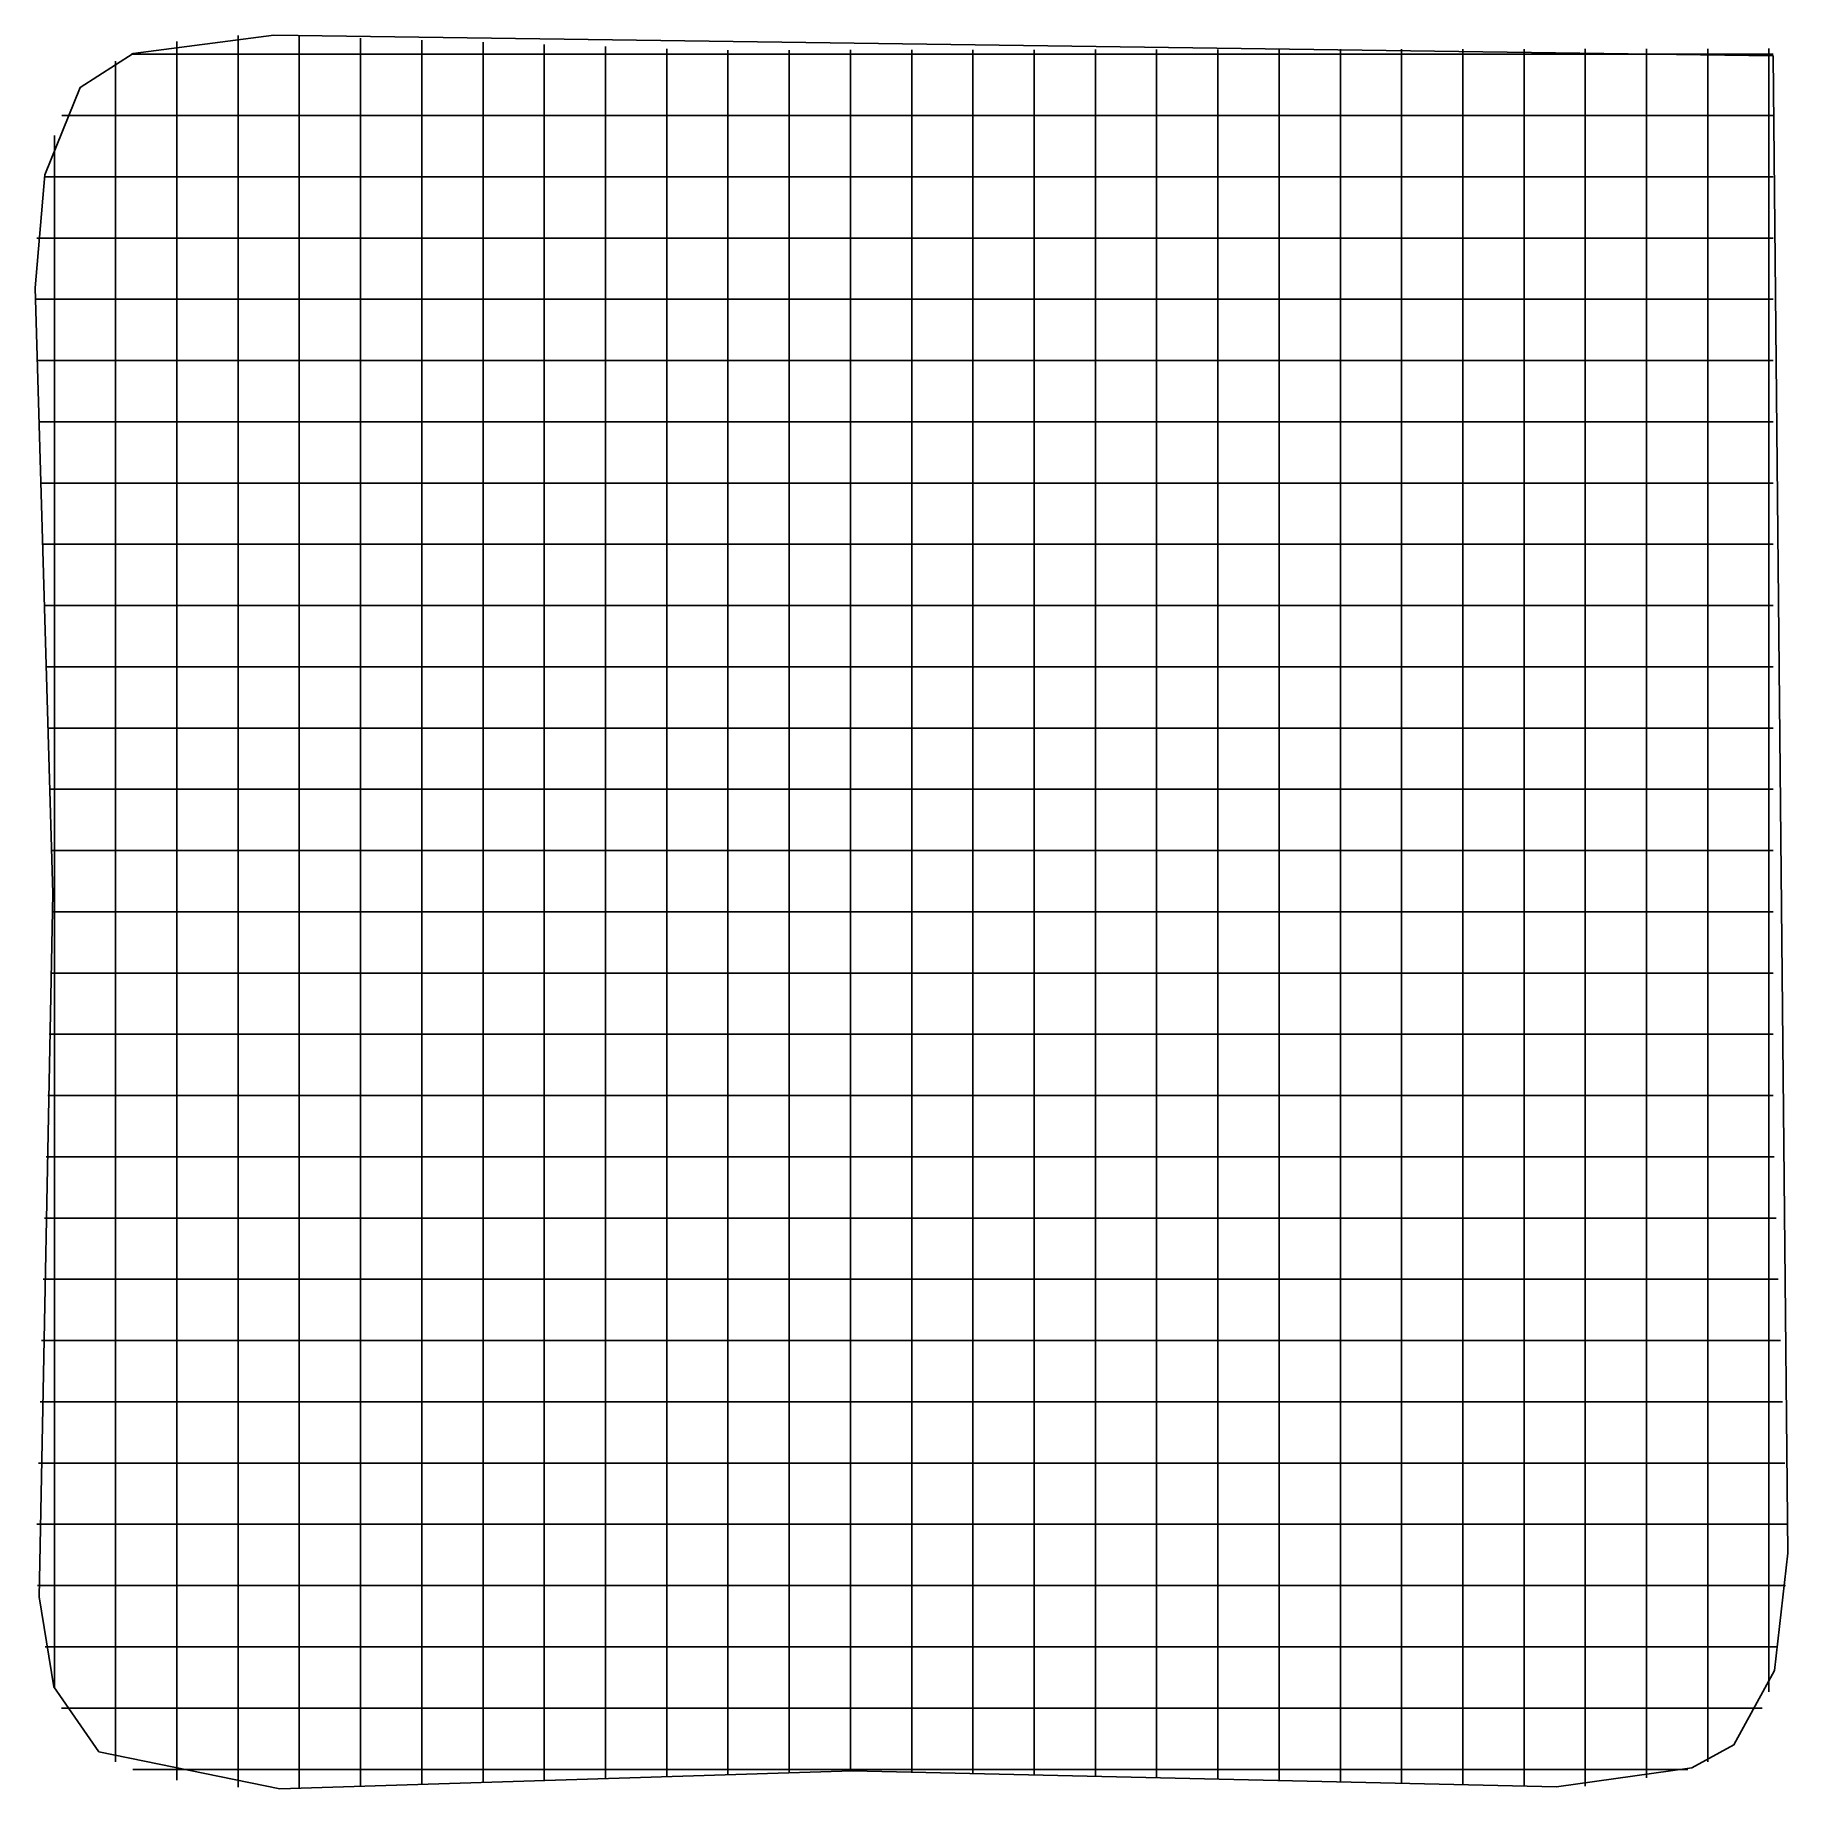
# Model space of a CAD drawing. Header units: metres. Extents: x 0.4 to 14.7, y 0.4 to 14.7.
import ezdxf

# ---------------------------------------------------------------- set-up
doc = ezdxf.new("R2010")
doc.units = ezdxf.units.M

msp = doc.modelspace()

# ---------------------------------------------------------------- linework, layer by layer
for p, q in [((1.593, 14.525), (1.593, 14.695)), ((2.093, 14.743), (2.093, 14.744)), ((2.093, 14.573), (2.093, 14.743)), ((2.593, 14.572), (2.593, 14.742)), ((3.093, 14.554), (3.093, 14.724)), ((3.593, 14.537), (3.593, 14.707)), ((4.093, 14.689), (4.093, 14.69)), ((4.093, 14.519), (4.093, 14.689)), ((4.593, 14.502), (4.593, 14.672)), ((5.093, 14.485), (5.093, 14.655)), ((5.593, 14.467), (5.593, 14.637)), ((6.093, 14.455), (6.093, 14.625)), ((6.593, 14.456), (6.593, 14.626)), ((7.093, 14.457), (7.093, 14.627)), ((7.593, 14.458), (7.593, 14.628)), ((8.093, 14.458), (8.093, 14.628)), ((8.593, 14.459), (8.593, 14.629)), ((9.093, 14.46), (9.093, 14.63)), ((9.593, 14.46), (9.593, 14.63)), ((10.093, 14.461), (10.093, 14.631)), ((10.593, 14.462), (10.593, 14.632)), ((11.093, 14.463), (11.093, 14.633)), ((11.593, 14.463), (11.593, 14.633)), ((12.093, 14.464), (12.093, 14.634)), ((12.593, 14.465), (12.593, 14.635)), ((13.093, 14.635), (13.093, 14.636)), ((13.093, 14.466), (13.093, 14.635)), ((13.593, 14.466), (13.593, 14.636)), ((14.093, 14.467), (14.093, 14.637)), ((14.593, 14.468), (14.593, 14.638)), ((1.093, 14.536), (1.093, 14.537)), ((1.093, 14.366), (1.093, 14.536)), ((1.221, 14.592), (1.391, 14.592)), ((1.221, 14.592), (1.391, 14.592)), ((1.391, 14.592), (1.61, 14.592)), ((1.593, 13.967), (1.593, 14.525)), ((1.61, 14.592), (1.739, 14.592)), ((1.739, 14.592), (2.591, 14.592)), ((2.093, 13.969), (2.093, 14.573)), ((2.591, 14.592), (3.239, 14.592)), ((2.593, 13.964), (2.593, 14.572)), ((3.093, 13.961), (3.093, 14.554)), ((3.239, 14.592), (3.41, 14.592)), ((3.41, 14.592), (3.539, 14.592)), ((3.539, 14.592), (4.391, 14.592)), ((3.593, 13.958), (3.593, 14.537)), ((4.093, 13.955), (4.093, 14.519)), ((4.391, 14.592), (5.039, 14.592)), ((4.593, 13.952), (4.593, 14.502)), ((5.039, 14.592), (5.21, 14.592)), ((5.093, 13.949), (5.093, 14.485)), ((5.21, 14.592), (5.339, 14.592)), ((5.339, 14.592), (5.821, 14.592)), ((5.593, 13.946), (5.593, 14.467)), ((5.821, 14.592), (5.991, 14.592)), ((5.991, 14.592), (6.639, 14.592)), ((6.639, 14.592), (7.491, 14.592)), ((7.491, 14.592), (7.621, 14.592)), ((7.621, 14.592), (7.791, 14.592)), ((7.791, 14.592), (8.439, 14.592)), ((8.439, 14.592), (9.291, 14.592)), ((9.291, 14.592), (9.421, 14.592)), ((9.421, 14.592), (9.591, 14.592)), ((9.591, 14.592), (10.239, 14.592)), ((10.093, 13.935), (10.093, 14.461)), ((10.239, 14.592), (11.091, 14.592)), ((10.593, 13.93), (10.593, 14.462)), ((11.091, 14.592), (11.221, 14.592)), ((11.093, 13.926), (11.093, 14.463)), ((11.221, 14.592), (11.391, 14.592)), ((11.391, 14.592), (12.039, 14.592)), ((11.593, 13.921), (11.593, 14.463)), ((12.039, 14.592), (12.891, 14.592)), ((12.093, 13.916), (12.093, 14.464)), ((12.593, 13.911), (12.593, 14.465)), ((12.891, 14.592), (13.021, 14.592)), ((13.021, 14.592), (13.191, 14.592)), ((13.093, 13.912), (13.093, 14.466)), ((13.191, 14.592), (13.839, 14.592)), ((13.593, 13.941), (13.593, 14.466)), ((13.839, 14.592), (14.496, 14.592)), ((14.093, 13.999), (14.093, 14.467)), ((14.496, 14.592), (14.626, 14.592)), ((14.593, 14.246), (14.593, 14.468)), ((1.093, 13.941), (1.093, 14.366)), ((6.093, 13.946), (6.093, 14.455)), ((6.593, 13.953), (6.593, 14.456)), ((7.093, 13.96), (7.093, 14.457)), ((7.593, 13.959), (7.593, 14.458)), ((8.093, 13.954), (8.093, 14.458)), ((8.593, 13.949), (8.593, 14.459)), ((9.093, 13.945), (9.093, 14.46)), ((9.593, 13.94), (9.593, 14.46)), ((14.593, 14.117), (14.593, 14.246)), ((0.654, 14.092), (0.824, 14.092)), ((0.654, 14.092), (0.824, 14.092)), ((0.824, 14.092), (1.288, 14.092)), ((1.288, 14.092), (2.139, 14.092)), ((2.139, 14.092), (2.269, 14.092)), ((2.269, 14.092), (2.439, 14.092)), ((2.439, 14.092), (3.088, 14.092)), ((3.088, 14.092), (3.939, 14.092)), ((3.939, 14.092), (4.069, 14.092)), ((4.069, 14.092), (4.239, 14.092)), ((4.239, 14.092), (4.888, 14.092)), ((4.888, 14.092), (5.739, 14.092)), ((5.739, 14.092), (5.869, 14.092)), ((5.869, 14.092), (6.039, 14.092)), ((6.039, 14.092), (6.688, 14.092)), ((6.688, 14.092), (7.539, 14.092)), ((7.539, 14.092), (7.669, 14.092)), ((7.669, 14.092), (7.839, 14.092)), ((7.839, 14.092), (8.488, 14.092)), ((8.488, 14.092), (9.339, 14.092)), ((9.339, 14.092), (9.469, 14.092)), ((9.469, 14.092), (9.639, 14.092)), ((9.639, 14.092), (10.288, 14.092)), ((10.288, 14.092), (11.139, 14.092)), ((11.139, 14.092), (11.269, 14.092)), ((11.269, 14.092), (11.439, 14.092)), ((11.439, 14.092), (12.088, 14.092)), ((12.088, 14.092), (12.939, 14.092)), ((12.939, 14.092), (13.069, 14.092)), ((13.069, 14.092), (13.239, 14.092)), ((13.239, 14.092), (13.888, 14.092)), ((13.888, 14.092), (14.496, 14.092)), ((14.496, 14.092), (14.626, 14.092)), ((14.593, 13.266), (14.593, 14.117)), ((0.593, 13.897), (0.593, 13.929)), ((0.593, 13.726), (0.593, 13.897)), ((1.093, 13.09), (1.093, 13.941)), ((1.593, 13.115), (1.593, 13.967)), ((2.093, 13.117), (2.093, 13.969)), ((2.593, 13.112), (2.593, 13.964)), ((3.093, 13.109), (3.093, 13.961)), ((3.593, 13.107), (3.593, 13.958)), ((4.093, 13.103), (4.093, 13.955)), ((4.593, 13.1), (4.593, 13.952)), ((5.093, 13.097), (5.093, 13.949)), ((5.593, 13.094), (5.593, 13.946)), ((6.093, 13.094), (6.093, 13.946)), ((6.593, 13.101), (6.593, 13.953)), ((7.093, 13.109), (7.093, 13.96)), ((7.593, 13.107), (7.593, 13.959)), ((8.093, 13.102), (8.093, 13.954)), ((8.593, 13.098), (8.593, 13.949)), ((9.093, 13.093), (9.093, 13.945)), ((9.593, 13.088), (9.593, 13.94)), ((10.093, 13.083), (10.093, 13.935)), ((10.593, 13.079), (10.593, 13.93)), ((11.093, 13.074), (11.093, 13.926)), ((11.593, 13.069), (11.593, 13.921)), ((12.093, 13.064), (12.093, 13.916)), ((12.593, 13.06), (12.593, 13.911)), ((13.093, 13.06), (13.093, 13.912)), ((13.593, 13.09), (13.593, 13.941)), ((14.093, 13.147), (14.093, 13.999)), ((0.593, 13.078), (0.593, 13.726)), ((0.511, 13.592), (0.681, 13.592)), ((0.511, 13.592), (0.681, 13.592)), ((0.681, 13.592), (1.207, 13.592)), ((1.207, 13.592), (2.058, 13.592)), ((2.058, 13.592), (2.188, 13.592)), ((2.188, 13.592), (2.358, 13.592)), ((2.358, 13.592), (3.007, 13.592)), ((3.007, 13.592), (3.858, 13.592)), ((3.858, 13.592), (3.988, 13.592)), ((3.988, 13.592), (4.158, 13.592)), ((4.158, 13.592), (4.807, 13.592)), ((4.807, 13.592), (5.658, 13.592)), ((5.658, 13.592), (5.788, 13.592)), ((5.788, 13.592), (5.958, 13.592)), ((5.958, 13.592), (6.607, 13.592)), ((6.607, 13.592), (7.458, 13.592)), ((7.458, 13.592), (7.588, 13.592)), ((7.588, 13.592), (7.758, 13.592)), ((7.758, 13.592), (8.407, 13.592)), ((8.407, 13.592), (9.258, 13.592)), ((9.258, 13.592), (9.388, 13.592)), ((9.388, 13.592), (9.558, 13.592)), ((9.558, 13.592), (10.207, 13.592)), ((10.207, 13.592), (11.058, 13.592)), ((11.058, 13.592), (11.188, 13.592)), ((11.188, 13.592), (11.358, 13.592)), ((11.358, 13.592), (12.007, 13.592)), ((12.007, 13.592), (12.858, 13.592)), ((12.858, 13.592), (12.988, 13.592)), ((12.988, 13.592), (13.158, 13.592)), ((13.158, 13.592), (13.807, 13.592)), ((13.807, 13.592), (14.496, 13.592)), ((14.496, 13.592), (14.626, 13.592)), ((14.593, 12.617), (14.593, 13.266)), ((0.451, 13.092), (0.621, 13.092)), ((0.451, 13.092), (0.621, 13.092)), ((0.593, 12.226), (0.593, 13.078)), ((0.621, 13.092), (1.172, 13.092)), ((1.093, 12.96), (1.093, 13.09)), ((1.172, 13.092), (2.024, 13.092)), ((1.593, 12.985), (1.593, 13.115)), ((2.024, 13.092), (2.154, 13.092)), ((2.093, 12.988), (2.093, 13.117)), ((2.154, 13.092), (2.324, 13.092)), ((2.324, 13.092), (2.972, 13.092)), ((2.593, 12.982), (2.593, 13.112)), ((2.972, 13.092), (3.824, 13.092)), ((3.093, 12.98), (3.093, 13.109)), ((3.593, 12.977), (3.593, 13.107)), ((3.824, 13.092), (3.954, 13.092)), ((3.954, 13.092), (4.124, 13.092)), ((4.093, 12.974), (4.093, 13.103)), ((4.124, 13.092), (4.772, 13.092)), ((4.593, 12.971), (4.593, 13.1)), ((4.772, 13.092), (5.624, 13.092)), ((5.093, 12.968), (5.093, 13.097)), ((5.593, 12.965), (5.593, 13.094)), ((5.624, 13.092), (5.754, 13.092)), ((5.754, 13.092), (5.924, 13.092)), ((5.924, 13.092), (6.572, 13.092)), ((6.093, 12.965), (6.093, 13.094)), ((6.572, 13.092), (7.424, 13.092)), ((6.593, 12.972), (6.593, 13.101)), ((7.093, 12.979), (7.093, 13.109)), ((7.424, 13.092), (7.554, 13.092)), ((7.554, 13.092), (7.724, 13.092)), ((7.593, 12.977), (7.593, 13.107)), ((7.724, 13.092), (8.372, 13.092)), ((8.093, 12.973), (8.093, 13.102)), ((8.372, 13.092), (9.224, 13.092)), ((8.593, 12.968), (8.593, 13.098)), ((9.093, 12.964), (9.093, 13.093)), ((9.224, 13.092), (9.354, 13.092)), ((9.354, 13.092), (9.524, 13.092)), ((9.524, 13.092), (10.172, 13.092)), ((9.593, 12.958), (9.593, 13.088)), ((10.093, 12.954), (10.093, 13.083)), ((10.172, 13.092), (11.024, 13.092)), ((10.593, 12.949), (10.593, 13.079)), ((11.024, 13.092), (11.154, 13.092)), ((11.093, 12.944), (11.093, 13.074)), ((11.154, 13.092), (11.324, 13.092)), ((11.324, 13.092), (11.972, 13.092)), ((11.593, 12.939), (11.593, 13.069)), ((11.972, 13.092), (12.824, 13.092)), ((12.093, 12.935), (12.093, 13.064)), ((12.593, 12.93), (12.593, 13.06)), ((12.824, 13.092), (12.954, 13.092)), ((12.954, 13.092), (13.124, 13.092)), ((13.093, 12.93), (13.093, 13.06)), ((13.124, 13.092), (13.772, 13.092)), ((13.593, 12.96), (13.593, 13.09)), ((13.772, 13.092), (14.496, 13.092)), ((14.093, 13.017), (14.093, 13.147)), ((14.496, 13.092), (14.626, 13.092)), ((1.093, 12.79), (1.093, 12.96)), ((1.593, 12.815), (1.593, 12.985)), ((2.093, 12.818), (2.093, 12.988)), ((2.593, 12.813), (2.593, 12.982)), ((3.093, 12.809), (3.093, 12.98)), ((3.593, 12.807), (3.593, 12.977)), ((4.093, 12.803), (4.093, 12.974)), ((4.593, 12.8), (4.593, 12.971)), ((5.093, 12.797), (5.093, 12.968)), ((5.593, 12.794), (5.593, 12.965)), ((6.093, 12.794), (6.093, 12.965)), ((6.593, 12.802), (6.593, 12.972)), ((7.093, 12.809), (7.093, 12.979)), ((7.593, 12.808), (7.593, 12.977)), ((8.093, 12.802), (8.093, 12.973)), ((8.593, 12.798), (8.593, 12.968)), ((9.093, 12.793), (9.093, 12.964)), ((9.593, 12.788), (9.593, 12.958)), ((10.093, 12.783), (10.093, 12.954)), ((10.593, 12.779), (10.593, 12.949)), ((11.093, 12.774), (11.093, 12.944)), ((11.593, 12.769), (11.593, 12.939)), ((12.093, 12.764), (12.093, 12.935)), ((12.593, 12.76), (12.593, 12.93)), ((13.093, 12.76), (13.093, 12.93)), ((13.593, 12.79), (13.593, 12.96)), ((14.093, 12.847), (14.093, 13.017)), ((1.093, 12.141), (1.093, 12.79)), ((1.593, 12.167), (1.593, 12.815)), ((2.093, 12.169), (2.093, 12.818)), ((2.593, 12.164), (2.593, 12.813)), ((3.093, 12.161), (3.093, 12.809)), ((3.593, 12.158), (3.593, 12.807)), ((4.093, 12.155), (4.093, 12.803)), ((4.593, 12.152), (4.593, 12.8)), ((5.093, 12.149), (5.093, 12.797)), ((5.593, 12.146), (5.593, 12.794)), ((6.093, 12.146), (6.093, 12.794)), ((6.593, 12.153), (6.593, 12.802)), ((7.093, 12.16), (7.093, 12.809)), ((7.593, 12.159), (7.593, 12.808)), ((8.093, 12.154), (8.093, 12.802)), ((8.593, 12.149), (8.593, 12.798)), ((9.093, 12.145), (9.093, 12.793)), ((9.593, 12.14), (9.593, 12.788)), ((10.093, 12.135), (10.093, 12.783)), ((10.593, 12.13), (10.593, 12.779)), ((11.093, 12.126), (11.093, 12.774)), ((11.593, 12.121), (11.593, 12.769)), ((12.093, 12.116), (12.093, 12.764)), ((12.593, 12.111), (12.593, 12.76)), ((13.093, 12.112), (13.093, 12.76)), ((13.593, 12.141), (13.593, 12.79)), ((14.093, 12.199), (14.093, 12.847)), ((14.593, 12.446), (14.593, 12.617)), ((0.438, 12.592), (0.608, 12.592)), ((0.438, 12.592), (0.608, 12.592)), ((0.608, 12.592), (1.165, 12.592)), ((1.165, 12.592), (2.017, 12.592)), ((2.017, 12.592), (2.146, 12.592)), ((2.146, 12.592), (2.317, 12.592)), ((2.317, 12.592), (2.965, 12.592)), ((2.965, 12.592), (3.817, 12.592)), ((3.817, 12.592), (3.946, 12.592)), ((3.946, 12.592), (4.117, 12.592)), ((4.117, 12.592), (4.765, 12.592)), ((4.765, 12.592), (5.617, 12.592)), ((5.617, 12.592), (5.746, 12.592)), ((5.746, 12.592), (5.917, 12.592)), ((5.917, 12.592), (6.565, 12.592)), ((6.565, 12.592), (7.417, 12.592)), ((7.417, 12.592), (7.546, 12.592)), ((7.546, 12.592), (7.717, 12.592)), ((7.717, 12.592), (8.365, 12.592)), ((8.365, 12.592), (9.217, 12.592)), ((9.217, 12.592), (9.346, 12.592)), ((9.346, 12.592), (9.517, 12.592)), ((9.517, 12.592), (10.165, 12.592)), ((10.165, 12.592), (11.017, 12.592)), ((11.017, 12.592), (11.146, 12.592)), ((11.146, 12.592), (11.317, 12.592)), ((11.317, 12.592), (11.965, 12.592)), ((11.965, 12.592), (12.817, 12.592)), ((12.817, 12.592), (12.946, 12.592)), ((12.946, 12.592), (13.117, 12.592)), ((13.117, 12.592), (13.765, 12.592)), ((13.765, 12.592), (14.496, 12.592)), ((14.496, 12.592), (14.626, 12.592)), ((14.593, 12.317), (14.593, 12.446)), ((14.593, 11.466), (14.593, 12.317)), ((0.593, 12.097), (0.593, 12.226)), ((14.093, 11.347), (14.093, 12.199)), ((0.453, 12.092), (0.623, 12.092)), ((0.453, 12.092), (0.623, 12.092)), ((0.593, 11.926), (0.593, 12.097)), ((0.623, 12.092), (1.174, 12.092)), ((1.093, 11.29), (1.093, 12.141)), ((1.174, 12.092), (2.025, 12.092)), ((1.593, 11.315), (1.593, 12.167)), ((2.025, 12.092), (2.155, 12.092)), ((2.093, 11.317), (2.093, 12.169)), ((2.155, 12.092), (2.325, 12.092)), ((2.325, 12.092), (2.974, 12.092)), ((2.593, 11.312), (2.593, 12.164)), ((2.974, 12.092), (3.825, 12.092)), ((3.093, 11.309), (3.093, 12.161)), ((3.593, 11.307), (3.593, 12.158)), ((3.825, 12.092), (3.955, 12.092)), ((3.955, 12.092), (4.125, 12.092)), ((4.093, 11.303), (4.093, 12.155)), ((4.125, 12.092), (4.774, 12.092)), ((4.593, 11.3), (4.593, 12.152)), ((4.774, 12.092), (5.625, 12.092)), ((5.093, 11.297), (5.093, 12.149)), ((5.593, 11.294), (5.593, 12.146)), ((5.625, 12.092), (5.755, 12.092)), ((5.755, 12.092), (5.925, 12.092)), ((5.925, 12.092), (6.574, 12.092)), ((6.093, 11.294), (6.093, 12.146)), ((6.574, 12.092), (7.425, 12.092)), ((6.593, 11.301), (6.593, 12.153)), ((7.093, 11.309), (7.093, 12.16)), ((7.425, 12.092), (7.555, 12.092)), ((7.555, 12.092), (7.725, 12.092)), ((7.593, 11.307), (7.593, 12.159)), ((7.725, 12.092), (8.374, 12.092)), ((8.093, 11.302), (8.093, 12.154)), ((8.374, 12.092), (9.225, 12.092)), ((8.593, 11.298), (8.593, 12.149)), ((9.093, 11.293), (9.093, 12.145)), ((9.225, 12.092), (9.355, 12.092)), ((9.355, 12.092), (9.525, 12.092)), ((9.525, 12.092), (10.174, 12.092)), ((9.593, 11.288), (9.593, 12.14)), ((10.093, 11.283), (10.093, 12.135)), ((10.174, 12.092), (11.025, 12.092)), ((10.593, 11.279), (10.593, 12.13)), ((11.025, 12.092), (11.155, 12.092)), ((11.093, 11.274), (11.093, 12.126)), ((11.155, 12.092), (11.325, 12.092)), ((11.325, 12.092), (11.974, 12.092)), ((11.593, 11.269), (11.593, 12.121)), ((11.974, 12.092), (12.825, 12.092)), ((12.093, 11.264), (12.093, 12.116)), ((12.593, 11.26), (12.593, 12.111)), ((12.825, 12.092), (12.955, 12.092)), ((12.955, 12.092), (13.125, 12.092)), ((13.093, 11.26), (13.093, 12.112)), ((13.125, 12.092), (13.774, 12.092)), ((13.593, 11.29), (13.593, 12.141)), ((13.774, 12.092), (14.496, 12.092)), ((14.496, 12.092), (14.626, 12.092)), ((0.593, 11.278), (0.593, 11.926)), ((0.468, 11.592), (0.638, 11.592)), ((0.468, 11.592), (0.638, 11.592)), ((0.638, 11.592), (1.182, 11.592)), ((1.182, 11.592), (2.034, 11.592)), ((2.034, 11.592), (2.163, 11.592)), ((2.163, 11.592), (2.334, 11.592)), ((2.334, 11.592), (2.982, 11.592)), ((2.982, 11.592), (3.834, 11.592)), ((3.834, 11.592), (3.963, 11.592)), ((3.963, 11.592), (4.134, 11.592)), ((4.134, 11.592), (4.782, 11.592)), ((4.782, 11.592), (5.634, 11.592)), ((5.634, 11.592), (5.763, 11.592)), ((5.763, 11.592), (5.934, 11.592)), ((5.934, 11.592), (6.582, 11.592)), ((6.582, 11.592), (7.434, 11.592)), ((7.434, 11.592), (7.563, 11.592)), ((7.563, 11.592), (7.734, 11.592)), ((7.734, 11.592), (8.382, 11.592)), ((8.382, 11.592), (9.234, 11.592)), ((9.234, 11.592), (9.363, 11.592)), ((9.363, 11.592), (9.534, 11.592)), ((9.534, 11.592), (10.182, 11.592)), ((10.182, 11.592), (11.034, 11.592)), ((11.034, 11.592), (11.163, 11.592)), ((11.163, 11.592), (11.334, 11.592)), ((11.334, 11.592), (11.982, 11.592)), ((11.982, 11.592), (12.834, 11.592)), ((12.834, 11.592), (12.963, 11.592)), ((12.963, 11.592), (13.134, 11.592)), ((13.134, 11.592), (13.782, 11.592)), ((13.782, 11.592), (14.496, 11.592)), ((14.496, 11.592), (14.626, 11.592)), ((14.593, 10.817), (14.593, 11.466)), ((1.593, 11.185), (1.593, 11.315)), ((2.093, 11.188), (2.093, 11.317)), ((2.593, 11.182), (2.593, 11.312)), ((14.093, 11.217), (14.093, 11.347)), ((0.593, 10.426), (0.593, 11.278)), ((1.093, 11.16), (1.093, 11.29)), ((1.593, 11.015), (1.593, 11.185)), ((2.093, 11.018), (2.093, 11.188)), ((2.593, 11.013), (2.593, 11.182)), ((3.093, 11.18), (3.093, 11.309)), ((3.093, 11.009), (3.093, 11.18)), ((3.593, 11.177), (3.593, 11.307)), ((3.593, 11.007), (3.593, 11.177)), ((4.093, 11.174), (4.093, 11.303)), ((4.093, 11.003), (4.093, 11.174)), ((4.593, 11.171), (4.593, 11.3)), ((4.593, 11), (4.593, 11.171)), ((5.093, 11.168), (5.093, 11.297)), ((5.093, 10.997), (5.093, 11.168)), ((5.593, 11.165), (5.593, 11.294)), ((6.093, 11.165), (6.093, 11.294)), ((6.593, 11.172), (6.593, 11.301)), ((6.593, 11.002), (6.593, 11.172)), ((7.093, 11.179), (7.093, 11.309)), ((7.093, 11.009), (7.093, 11.179)), ((7.593, 11.177), (7.593, 11.307)), ((7.593, 11.008), (7.593, 11.177)), ((8.093, 11.173), (8.093, 11.302)), ((8.093, 11.002), (8.093, 11.173)), ((8.593, 11.168), (8.593, 11.298)), ((8.593, 10.998), (8.593, 11.168)), ((9.093, 11.164), (9.093, 11.293)), ((9.593, 11.158), (9.593, 11.288)), ((10.093, 11.154), (10.093, 11.283)), ((10.593, 11.149), (10.593, 11.279)), ((11.093, 11.144), (11.093, 11.274)), ((11.593, 11.139), (11.593, 11.269)), ((12.093, 11.135), (12.093, 11.264)), ((12.593, 11.13), (12.593, 11.26)), ((13.093, 11.13), (13.093, 11.26)), ((13.593, 11.16), (13.593, 11.29)), ((14.093, 11.047), (14.093, 11.217)), ((0.484, 11.092), (0.654, 11.092)), ((0.484, 11.092), (0.654, 11.092)), ((0.654, 11.092), (1.191, 11.092)), ((1.093, 10.99), (1.093, 11.16)), ((1.191, 11.092), (2.043, 11.092)), ((2.043, 11.092), (2.172, 11.092)), ((2.172, 11.092), (2.343, 11.092)), ((2.343, 11.092), (2.991, 11.092)), ((2.991, 11.092), (3.843, 11.092)), ((3.843, 11.092), (3.972, 11.092)), ((3.972, 11.092), (4.143, 11.092)), ((4.143, 11.092), (4.791, 11.092)), ((4.791, 11.092), (5.643, 11.092)), ((5.593, 10.994), (5.593, 11.165)), ((5.643, 11.092), (5.772, 11.092)), ((5.772, 11.092), (5.943, 11.092)), ((5.943, 11.092), (6.591, 11.092)), ((6.093, 10.994), (6.093, 11.165)), ((6.591, 11.092), (7.443, 11.092)), ((7.443, 11.092), (7.572, 11.092)), ((7.572, 11.092), (7.743, 11.092)), ((7.743, 11.092), (8.391, 11.092)), ((8.391, 11.092), (9.243, 11.092)), ((9.093, 10.993), (9.093, 11.164)), ((9.243, 11.092), (9.372, 11.092)), ((9.372, 11.092), (9.543, 11.092)), ((9.543, 11.092), (10.191, 11.092)), ((9.593, 10.988), (9.593, 11.158)), ((10.093, 10.983), (10.093, 11.154)), ((10.191, 11.092), (11.043, 11.092)), ((10.593, 10.979), (10.593, 11.149)), ((11.043, 11.092), (11.172, 11.092)), ((11.093, 10.974), (11.093, 11.144)), ((11.172, 11.092), (11.343, 11.092)), ((11.343, 11.092), (11.991, 11.092)), ((11.593, 10.969), (11.593, 11.139)), ((11.991, 11.092), (12.843, 11.092)), ((12.093, 10.964), (12.093, 11.135)), ((12.593, 10.96), (12.593, 11.13)), ((12.843, 11.092), (12.972, 11.092)), ((12.972, 11.092), (13.143, 11.092)), ((13.093, 10.96), (13.093, 11.13)), ((13.143, 11.092), (13.791, 11.092)), ((13.593, 10.99), (13.593, 11.16)), ((13.791, 11.092), (14.496, 11.092)), ((14.093, 10.399), (14.093, 11.047)), ((14.496, 11.092), (14.626, 11.092)), ((1.093, 10.341), (1.093, 10.99)), ((1.593, 10.367), (1.593, 11.015)), ((2.093, 10.369), (2.093, 11.018)), ((2.593, 10.364), (2.593, 11.013)), ((3.093, 10.361), (3.093, 11.009)), ((3.593, 10.358), (3.593, 11.007)), ((4.093, 10.355), (4.093, 11.003)), ((4.593, 10.352), (4.593, 11)), ((5.093, 10.349), (5.093, 10.997)), ((5.593, 10.346), (5.593, 10.994)), ((6.093, 10.346), (6.093, 10.994)), ((6.593, 10.353), (6.593, 11.002)), ((7.093, 10.36), (7.093, 11.009)), ((7.593, 10.359), (7.593, 11.008)), ((8.093, 10.354), (8.093, 11.002)), ((8.593, 10.349), (8.593, 10.998)), ((9.093, 10.345), (9.093, 10.993)), ((9.593, 10.34), (9.593, 10.988)), ((10.093, 10.335), (10.093, 10.983)), ((10.593, 10.33), (10.593, 10.979)), ((11.093, 10.326), (11.093, 10.974)), ((11.593, 10.321), (11.593, 10.969)), ((12.093, 10.316), (12.093, 10.964)), ((12.593, 10.311), (12.593, 10.96)), ((13.093, 10.312), (13.093, 10.96)), ((13.593, 10.341), (13.593, 10.99)), ((14.593, 10.646), (14.593, 10.817)), ((14.593, 10.517), (14.593, 10.646)), ((0.499, 10.592), (0.669, 10.592)), ((0.499, 10.592), (0.669, 10.592)), ((0.669, 10.592), (1.2, 10.592)), ((1.2, 10.592), (2.051, 10.592)), ((2.051, 10.592), (2.181, 10.592)), ((2.181, 10.592), (2.351, 10.592)), ((2.351, 10.592), (3, 10.592)), ((3, 10.592), (3.851, 10.592)), ((3.851, 10.592), (3.981, 10.592)), ((3.981, 10.592), (4.151, 10.592)), ((4.151, 10.592), (4.8, 10.592)), ((4.8, 10.592), (5.651, 10.592)), ((5.651, 10.592), (5.781, 10.592)), ((5.781, 10.592), (5.951, 10.592)), ((5.951, 10.592), (6.6, 10.592)), ((6.6, 10.592), (7.451, 10.592)), ((7.451, 10.592), (7.581, 10.592)), ((7.581, 10.592), (7.751, 10.592)), ((7.751, 10.592), (8.4, 10.592)), ((8.4, 10.592), (9.251, 10.592)), ((9.251, 10.592), (9.381, 10.592)), ((9.381, 10.592), (9.551, 10.592)), ((9.551, 10.592), (10.2, 10.592)), ((10.2, 10.592), (11.051, 10.592)), ((11.051, 10.592), (11.181, 10.592)), ((11.181, 10.592), (11.351, 10.592)), ((11.351, 10.592), (12, 10.592)), ((12, 10.592), (12.851, 10.592)), ((12.851, 10.592), (12.981, 10.592)), ((12.981, 10.592), (13.151, 10.592)), ((13.151, 10.592), (13.8, 10.592)), ((13.8, 10.592), (14.496, 10.592)), ((14.496, 10.592), (14.626, 10.592)), ((14.593, 9.666), (14.593, 10.517)), ((0.593, 10.297), (0.593, 10.426)), ((1.093, 9.49), (1.093, 10.341)), ((1.593, 9.515), (1.593, 10.367)), ((2.093, 9.517), (2.093, 10.369)), ((2.593, 9.512), (2.593, 10.364)), ((3.093, 9.509), (3.093, 10.361)), ((3.593, 9.507), (3.593, 10.358)), ((4.093, 9.503), (4.093, 10.355)), ((4.593, 9.5), (4.593, 10.352)), ((5.093, 9.497), (5.093, 10.349)), ((5.593, 9.494), (5.593, 10.346)), ((6.093, 9.494), (6.093, 10.346)), ((6.593, 9.501), (6.593, 10.353)), ((7.093, 9.509), (7.093, 10.36)), ((7.593, 9.507), (7.593, 10.359)), ((8.093, 9.502), (8.093, 10.354)), ((8.593, 9.498), (8.593, 10.349)), ((9.093, 9.493), (9.093, 10.345)), ((9.593, 9.488), (9.593, 10.34)), ((10.093, 9.483), (10.093, 10.335)), ((10.593, 9.479), (10.593, 10.33)), ((11.093, 9.474), (11.093, 10.326)), ((11.593, 9.469), (11.593, 10.321)), ((12.093, 9.464), (12.093, 10.316)), ((12.593, 9.46), (12.593, 10.311)), ((13.093, 9.46), (13.093, 10.312)), ((13.593, 9.49), (13.593, 10.341)), ((14.093, 9.547), (14.093, 10.399)), ((0.593, 10.126), (0.593, 10.297)), ((0.514, 10.092), (0.684, 10.092)), ((0.514, 10.092), (0.684, 10.092)), ((0.593, 9.478), (0.593, 10.126)), ((0.684, 10.092), (1.208, 10.092)), ((1.208, 10.092), (2.06, 10.092)), ((2.06, 10.092), (2.19, 10.092)), ((2.19, 10.092), (2.36, 10.092)), ((2.36, 10.092), (3.008, 10.092)), ((3.008, 10.092), (3.86, 10.092)), ((3.86, 10.092), (3.99, 10.092)), ((3.99, 10.092), (4.16, 10.092)), ((4.16, 10.092), (4.808, 10.092)), ((4.808, 10.092), (5.66, 10.092)), ((5.66, 10.092), (5.79, 10.092)), ((5.79, 10.092), (5.96, 10.092)), ((5.96, 10.092), (6.608, 10.092)), ((6.608, 10.092), (7.46, 10.092)), ((7.46, 10.092), (7.59, 10.092)), ((7.59, 10.092), (7.76, 10.092)), ((7.76, 10.092), (8.408, 10.092)), ((8.408, 10.092), (9.26, 10.092)), ((9.26, 10.092), (9.39, 10.092)), ((9.39, 10.092), (9.56, 10.092)), ((9.56, 10.092), (10.208, 10.092)), ((10.208, 10.092), (11.06, 10.092)), ((11.06, 10.092), (11.19, 10.092)), ((11.19, 10.092), (11.36, 10.092)), ((11.36, 10.092), (12.008, 10.092)), ((12.008, 10.092), (12.86, 10.092)), ((12.86, 10.092), (12.99, 10.092)), ((12.99, 10.092), (13.16, 10.092)), ((13.16, 10.092), (13.808, 10.092)), ((13.808, 10.092), (14.496, 10.092)), ((14.496, 10.092), (14.626, 10.092)), ((0.529, 9.592), (0.699, 9.592)), ((0.529, 9.592), (0.699, 9.592)), ((0.699, 9.592), (1.217, 9.592)), ((1.217, 9.592), (2.069, 9.592)), ((2.069, 9.592), (2.199, 9.592)), ((2.199, 9.592), (2.368, 9.592)), ((2.368, 9.592), (3.017, 9.592)), ((3.017, 9.592), (3.869, 9.592)), ((3.869, 9.592), (3.999, 9.592)), ((3.999, 9.592), (4.168, 9.592)), ((4.168, 9.592), (4.817, 9.592)), ((4.817, 9.592), (5.669, 9.592)), ((5.669, 9.592), (5.799, 9.592)), ((5.799, 9.592), (5.968, 9.592)), ((5.968, 9.592), (6.617, 9.592)), ((6.617, 9.592), (7.469, 9.592)), ((7.469, 9.592), (7.599, 9.592)), ((7.599, 9.592), (7.768, 9.592)), ((7.768, 9.592), (8.417, 9.592)), ((8.417, 9.592), (9.269, 9.592)), ((9.269, 9.592), (9.399, 9.592)), ((9.399, 9.592), (9.568, 9.592)), ((9.568, 9.592), (10.217, 9.592)), ((10.217, 9.592), (11.069, 9.592)), ((11.069, 9.592), (11.199, 9.592)), ((11.199, 9.592), (11.368, 9.592)), ((11.368, 9.592), (12.017, 9.592)), ((12.017, 9.592), (12.869, 9.592)), ((12.869, 9.592), (12.999, 9.592)), ((12.999, 9.592), (13.168, 9.592)), ((13.168, 9.592), (13.817, 9.592)), ((13.817, 9.592), (14.496, 9.592)), ((14.496, 9.592), (14.626, 9.592)), ((14.593, 9.017), (14.593, 9.666)), ((0.593, 8.626), (0.593, 9.478)), ((1.093, 9.36), (1.093, 9.49)), ((1.593, 9.385), (1.593, 9.515)), ((2.093, 9.388), (2.093, 9.517)), ((2.593, 9.382), (2.593, 9.512)), ((3.093, 9.38), (3.093, 9.509)), ((3.593, 9.377), (3.593, 9.507)), ((4.093, 9.374), (4.093, 9.503)), ((4.593, 9.371), (4.593, 9.5)), ((5.093, 9.368), (5.093, 9.497)), ((5.593, 9.365), (5.593, 9.494)), ((6.093, 9.365), (6.093, 9.494)), ((6.593, 9.372), (6.593, 9.501)), ((7.093, 9.379), (7.093, 9.509)), ((7.593, 9.377), (7.593, 9.507)), ((8.093, 9.373), (8.093, 9.502)), ((8.593, 9.368), (8.593, 9.498)), ((9.093, 9.364), (9.093, 9.493)), ((9.593, 9.358), (9.593, 9.488)), ((10.093, 9.354), (10.093, 9.483)), ((10.593, 9.349), (10.593, 9.479)), ((11.093, 9.344), (11.093, 9.474)), ((11.593, 9.339), (11.593, 9.469)), ((12.093, 9.335), (12.093, 9.464)), ((12.593, 9.33), (12.593, 9.46)), ((13.093, 9.33), (13.093, 9.46)), ((13.593, 9.36), (13.593, 9.49)), ((14.093, 9.417), (14.093, 9.547)), ((1.093, 9.19), (1.093, 9.36)), ((1.593, 9.215), (1.593, 9.385)), ((2.093, 9.218), (2.093, 9.388)), ((2.593, 9.213), (2.593, 9.382)), ((3.093, 9.209), (3.093, 9.38)), ((3.593, 9.207), (3.593, 9.377)), ((4.093, 9.203), (4.093, 9.374)), ((4.593, 9.2), (4.593, 9.371)), ((5.093, 9.197), (5.093, 9.368)), ((5.593, 9.194), (5.593, 9.365)), ((6.093, 9.194), (6.093, 9.365)), ((6.593, 9.202), (6.593, 9.372)), ((7.093, 9.209), (7.093, 9.379)), ((7.593, 9.208), (7.593, 9.377)), ((8.093, 9.202), (8.093, 9.373)), ((8.593, 9.198), (8.593, 9.368)), ((9.093, 9.193), (9.093, 9.364)), ((9.593, 9.188), (9.593, 9.358)), ((10.093, 9.183), (10.093, 9.354)), ((10.593, 9.179), (10.593, 9.349)), ((11.093, 9.174), (11.093, 9.344)), ((11.593, 9.169), (11.593, 9.339)), ((12.093, 9.164), (12.093, 9.335)), ((12.593, 9.16), (12.593, 9.33)), ((13.093, 9.16), (13.093, 9.33)), ((13.593, 9.19), (13.593, 9.36)), ((14.093, 9.247), (14.093, 9.417)), ((1.093, 8.541), (1.093, 9.19)), ((1.593, 8.567), (1.593, 9.215)), ((2.093, 8.569), (2.093, 9.218)), ((2.593, 8.564), (2.593, 9.213)), ((3.093, 8.561), (3.093, 9.209)), ((3.593, 8.558), (3.593, 9.207)), ((4.093, 8.555), (4.093, 9.203)), ((4.593, 8.552), (4.593, 9.2)), ((5.093, 8.549), (5.093, 9.197)), ((5.593, 8.546), (5.593, 9.194)), ((6.093, 8.546), (6.093, 9.194)), ((6.593, 8.553), (6.593, 9.202)), ((7.093, 8.56), (7.093, 9.209)), ((7.593, 8.559), (7.593, 9.208)), ((8.093, 8.554), (8.093, 9.202)), ((8.593, 8.549), (8.593, 9.198)), ((9.093, 8.545), (9.093, 9.193)), ((9.593, 8.54), (9.593, 9.188)), ((10.093, 8.535), (10.093, 9.183)), ((10.593, 8.53), (10.593, 9.179)), ((11.093, 8.526), (11.093, 9.174)), ((11.593, 8.521), (11.593, 9.169)), ((12.093, 8.516), (12.093, 9.164)), ((13.593, 8.541), (13.593, 9.19)), ((14.093, 8.599), (14.093, 9.247)), ((0.545, 9.092), (0.715, 9.092)), ((0.545, 9.092), (0.715, 9.092)), ((0.715, 9.092), (1.226, 9.092)), ((1.226, 9.092), (2.077, 9.092)), ((2.077, 9.092), (2.207, 9.092)), ((2.207, 9.092), (2.377, 9.092)), ((2.377, 9.092), (3.026, 9.092)), ((3.026, 9.092), (3.877, 9.092)), ((3.877, 9.092), (4.007, 9.092)), ((4.007, 9.092), (4.177, 9.092)), ((4.177, 9.092), (4.826, 9.092)), ((4.826, 9.092), (5.677, 9.092)), ((5.677, 9.092), (5.807, 9.092)), ((5.807, 9.092), (5.977, 9.092)), ((5.977, 9.092), (6.626, 9.092)), ((6.626, 9.092), (7.477, 9.092)), ((7.477, 9.092), (7.607, 9.092)), ((7.607, 9.092), (7.777, 9.092)), ((7.777, 9.092), (8.426, 9.092)), ((8.426, 9.092), (9.277, 9.092)), ((9.277, 9.092), (9.407, 9.092)), ((9.407, 9.092), (9.577, 9.092)), ((9.577, 9.092), (10.226, 9.092)), ((10.226, 9.092), (11.077, 9.092)), ((11.077, 9.092), (11.207, 9.092)), ((11.207, 9.092), (11.377, 9.092)), ((11.377, 9.092), (12.026, 9.092)), ((12.026, 9.092), (12.877, 9.092)), ((12.593, 8.511), (12.593, 9.16)), ((12.877, 9.092), (13.007, 9.092)), ((13.007, 9.092), (13.177, 9.092)), ((13.093, 8.512), (13.093, 9.16)), ((13.177, 9.092), (13.826, 9.092)), ((13.826, 9.092), (14.496, 9.092)), ((14.496, 9.092), (14.626, 9.092)), ((14.593, 8.846), (14.593, 9.017)), ((14.593, 8.717), (14.593, 8.846)), ((0.56, 8.592), (0.73, 8.592)), ((0.56, 8.592), (0.73, 8.592)), ((0.593, 8.497), (0.593, 8.626)), ((0.73, 8.592), (1.234, 8.592)), ((1.234, 8.592), (2.086, 8.592)), ((2.086, 8.592), (2.216, 8.592)), ((2.216, 8.592), (2.386, 8.592)), ((2.386, 8.592), (3.034, 8.592)), ((3.034, 8.592), (3.886, 8.592)), ((3.886, 8.592), (4.016, 8.592)), ((4.016, 8.592), (4.186, 8.592)), ((4.186, 8.592), (4.834, 8.592)), ((4.834, 8.592), (5.686, 8.592)), ((5.686, 8.592), (5.816, 8.592)), ((5.816, 8.592), (5.986, 8.592)), ((5.986, 8.592), (6.634, 8.592)), ((6.634, 8.592), (7.486, 8.592)), ((7.486, 8.592), (7.616, 8.592)), ((7.616, 8.592), (7.786, 8.592)), ((7.786, 8.592), (8.434, 8.592)), ((8.434, 8.592), (9.286, 8.592)), ((9.286, 8.592), (9.416, 8.592)), ((9.416, 8.592), (9.586, 8.592)), ((9.586, 8.592), (10.234, 8.592)), ((10.234, 8.592), (11.086, 8.592)), ((11.086, 8.592), (11.216, 8.592)), ((11.216, 8.592), (11.386, 8.592)), ((11.386, 8.592), (12.034, 8.592)), ((12.034, 8.592), (12.886, 8.592)), ((12.886, 8.592), (13.016, 8.592)), ((13.016, 8.592), (13.186, 8.592)), ((13.186, 8.592), (13.834, 8.592)), ((13.834, 8.592), (14.496, 8.592)), ((14.093, 7.747), (14.093, 8.599)), ((14.496, 8.592), (14.626, 8.592)), ((14.593, 7.866), (14.593, 8.717)), ((0.593, 8.326), (0.593, 8.497)), ((1.093, 7.69), (1.093, 8.541)), ((1.593, 7.715), (1.593, 8.567)), ((2.093, 7.717), (2.093, 8.569)), ((2.593, 7.712), (2.593, 8.564)), ((3.093, 7.709), (3.093, 8.561)), ((3.593, 7.707), (3.593, 8.558)), ((4.093, 7.703), (4.093, 8.555)), ((4.593, 7.7), (4.593, 8.552)), ((5.093, 7.697), (5.093, 8.549)), ((5.593, 7.694), (5.593, 8.546)), ((6.093, 7.694), (6.093, 8.546)), ((6.593, 7.701), (6.593, 8.553)), ((7.093, 7.709), (7.093, 8.56)), ((7.593, 7.707), (7.593, 8.559)), ((8.093, 7.702), (8.093, 8.554)), ((8.593, 7.698), (8.593, 8.549)), ((9.093, 7.693), (9.093, 8.545)), ((9.593, 7.688), (9.593, 8.54)), ((10.093, 7.683), (10.093, 8.535)), ((10.593, 7.679), (10.593, 8.53)), ((11.093, 7.674), (11.093, 8.526)), ((11.593, 7.669), (11.593, 8.521)), ((12.093, 7.664), (12.093, 8.516)), ((12.593, 7.66), (12.593, 8.511)), ((13.093, 7.66), (13.093, 8.512)), ((13.593, 7.69), (13.593, 8.541)), ((0.593, 7.678), (0.593, 8.326)), ((0.575, 8.092), (0.745, 8.092)), ((0.575, 8.092), (0.745, 8.092)), ((0.745, 8.092), (1.243, 8.092)), ((1.243, 8.092), (2.095, 8.092)), ((2.095, 8.092), (2.225, 8.092)), ((2.225, 8.092), (2.394, 8.092)), ((2.394, 8.092), (3.043, 8.092)), ((3.043, 8.092), (3.895, 8.092)), ((3.895, 8.092), (4.025, 8.092)), ((4.025, 8.092), (4.194, 8.092)), ((4.194, 8.092), (4.843, 8.092)), ((4.843, 8.092), (5.695, 8.092)), ((5.695, 8.092), (5.825, 8.092)), ((5.825, 8.092), (5.994, 8.092)), ((5.994, 8.092), (6.643, 8.092)), ((6.643, 8.092), (7.495, 8.092)), ((7.495, 8.092), (7.625, 8.092)), ((7.625, 8.092), (7.794, 8.092)), ((7.794, 8.092), (8.443, 8.092)), ((8.443, 8.092), (9.295, 8.092)), ((9.295, 8.092), (9.425, 8.092)), ((9.425, 8.092), (9.594, 8.092)), ((9.594, 8.092), (10.243, 8.092)), ((10.243, 8.092), (11.095, 8.092)), ((11.095, 8.092), (11.225, 8.092)), ((11.225, 8.092), (11.394, 8.092)), ((11.394, 8.092), (12.043, 8.092)), ((12.043, 8.092), (12.895, 8.092)), ((12.895, 8.092), (13.025, 8.092)), ((13.025, 8.092), (13.194, 8.092)), ((13.194, 8.092), (13.843, 8.092)), ((13.843, 8.092), (14.496, 8.092)), ((14.496, 8.092), (14.626, 8.092)), ((14.093, 7.617), (14.093, 7.747)), ((14.593, 7.217), (14.593, 7.866)), ((0.576, 7.592), (0.577, 7.592)), ((0.576, 7.592), (0.577, 7.592)), ((0.577, 7.592), (0.746, 7.592)), ((0.593, 6.826), (0.593, 7.678)), ((0.746, 7.592), (1.243, 7.592)), ((1.093, 7.56), (1.093, 7.69)), ((1.243, 7.592), (2.096, 7.592)), ((1.593, 7.585), (1.593, 7.715)), ((2.093, 7.588), (2.093, 7.717)), ((2.093, 7.418), (2.093, 7.588)), ((2.096, 7.592), (2.225, 7.592)), ((2.225, 7.592), (2.395, 7.592)), ((2.395, 7.592), (3.043, 7.592)), ((2.593, 7.582), (2.593, 7.712)), ((3.043, 7.592), (3.896, 7.592)), ((3.093, 7.58), (3.093, 7.709)), ((3.593, 7.577), (3.593, 7.707)), ((3.896, 7.592), (4.025, 7.592)), ((4.025, 7.592), (4.195, 7.592)), ((4.093, 7.574), (4.093, 7.703)), ((4.195, 7.592), (4.843, 7.592)), ((4.593, 7.571), (4.593, 7.7)), ((4.843, 7.592), (5.696, 7.592)), ((5.093, 7.568), (5.093, 7.697)), ((5.593, 7.565), (5.593, 7.694)), ((5.696, 7.592), (5.825, 7.592)), ((5.825, 7.592), (5.995, 7.592)), ((5.995, 7.592), (6.643, 7.592)), ((6.093, 7.565), (6.093, 7.694)), ((6.593, 7.572), (6.593, 7.701)), ((6.643, 7.592), (7.496, 7.592)), ((7.093, 7.579), (7.093, 7.709)), ((7.496, 7.592), (7.625, 7.592)), ((7.593, 7.577), (7.593, 7.707)), ((7.625, 7.592), (7.795, 7.592)), ((7.795, 7.592), (8.443, 7.592)), ((8.093, 7.573), (8.093, 7.702)), ((8.443, 7.592), (9.296, 7.592)), ((8.593, 7.568), (8.593, 7.698)), ((9.093, 7.564), (9.093, 7.693)), ((9.296, 7.592), (9.425, 7.592)), ((9.425, 7.592), (9.595, 7.592)), ((9.593, 7.558), (9.593, 7.688)), ((9.595, 7.592), (10.243, 7.592)), ((10.093, 7.554), (10.093, 7.683)), ((10.243, 7.592), (11.096, 7.592)), ((10.593, 7.549), (10.593, 7.679)), ((11.093, 7.544), (11.093, 7.674)), ((11.096, 7.592), (11.225, 7.592)), ((11.225, 7.592), (11.395, 7.592)), ((11.395, 7.592), (12.043, 7.592)), ((11.593, 7.539), (11.593, 7.669)), ((12.043, 7.592), (12.896, 7.592)), ((12.093, 7.535), (12.093, 7.664)), ((12.593, 7.53), (12.593, 7.66)), ((12.896, 7.592), (13.025, 7.592)), ((13.025, 7.592), (13.195, 7.592)), ((13.093, 7.53), (13.093, 7.66)), ((13.195, 7.592), (13.843, 7.592)), ((13.593, 7.56), (13.593, 7.69)), ((13.843, 7.592), (14.496, 7.592)), ((14.093, 7.447), (14.093, 7.617)), ((14.496, 7.592), (14.626, 7.592)), ((1.093, 7.39), (1.093, 7.56)), ((1.593, 7.415), (1.593, 7.585)), ((2.593, 7.413), (2.593, 7.582)), ((3.093, 7.409), (3.093, 7.58)), ((3.593, 7.407), (3.593, 7.577)), ((4.093, 7.403), (4.093, 7.574)), ((4.593, 7.4), (4.593, 7.571)), ((5.093, 7.397), (5.093, 7.568)), ((5.593, 7.394), (5.593, 7.565)), ((6.093, 7.394), (6.093, 7.565)), ((6.593, 7.402), (6.593, 7.572)), ((7.093, 7.409), (7.093, 7.579)), ((7.593, 7.408), (7.593, 7.577)), ((8.093, 7.402), (8.093, 7.573)), ((8.593, 7.398), (8.593, 7.568)), ((9.093, 7.393), (9.093, 7.564)), ((9.593, 7.388), (9.593, 7.558)), ((10.093, 7.383), (10.093, 7.554)), ((10.593, 7.379), (10.593, 7.549)), ((11.093, 7.374), (11.093, 7.544)), ((11.593, 7.369), (11.593, 7.539)), ((12.093, 7.364), (12.093, 7.535)), ((12.593, 7.36), (12.593, 7.53)), ((13.093, 7.36), (13.093, 7.53)), ((13.593, 7.39), (13.593, 7.56)), ((14.093, 6.799), (14.093, 7.447)), ((1.093, 6.741), (1.093, 7.39)), ((1.593, 6.767), (1.593, 7.415)), ((2.093, 6.769), (2.093, 7.418)), ((2.593, 6.764), (2.593, 7.413)), ((3.093, 6.761), (3.093, 7.409)), ((3.593, 6.758), (3.593, 7.407)), ((4.093, 6.755), (4.093, 7.403)), ((4.593, 6.752), (4.593, 7.4)), ((5.093, 6.749), (5.093, 7.397)), ((5.593, 6.746), (5.593, 7.394)), ((6.093, 6.746), (6.093, 7.394)), ((6.593, 6.753), (6.593, 7.402)), ((7.093, 6.76), (7.093, 7.409)), ((7.593, 6.759), (7.593, 7.408)), ((8.093, 6.754), (8.093, 7.402)), ((8.593, 6.749), (8.593, 7.398)), ((9.093, 6.745), (9.093, 7.393)), ((9.593, 6.74), (9.593, 7.388)), ((10.093, 6.735), (10.093, 7.383)), ((10.593, 6.73), (10.593, 7.379)), ((11.093, 6.726), (11.093, 7.374)), ((11.593, 6.721), (11.593, 7.369)), ((12.093, 6.716), (12.093, 7.364)), ((12.593, 6.711), (12.593, 7.36)), ((13.093, 6.712), (13.093, 7.36)), ((13.593, 6.741), (13.593, 7.39)), ((14.593, 7.046), (14.593, 7.217)), ((0.564, 7.092), (0.734, 7.092)), ((0.564, 7.092), (0.734, 7.092)), ((0.734, 7.092), (1.237, 7.092)), ((1.237, 7.092), (2.088, 7.092)), ((2.088, 7.092), (2.218, 7.092)), ((2.218, 7.092), (2.388, 7.092)), ((2.388, 7.092), (3.037, 7.092)), ((3.037, 7.092), (3.888, 7.092)), ((3.888, 7.092), (4.018, 7.092)), ((4.018, 7.092), (4.188, 7.092)), ((4.188, 7.092), (4.837, 7.092)), ((4.837, 7.092), (5.688, 7.092)), ((5.688, 7.092), (5.818, 7.092)), ((5.818, 7.092), (5.988, 7.092)), ((5.988, 7.092), (6.637, 7.092)), ((6.637, 7.092), (7.488, 7.092)), ((7.488, 7.092), (7.618, 7.092)), ((7.618, 7.092), (7.788, 7.092)), ((7.788, 7.092), (8.437, 7.092)), ((8.437, 7.092), (9.288, 7.092)), ((9.288, 7.092), (9.418, 7.092)), ((9.418, 7.092), (9.588, 7.092)), ((9.588, 7.092), (10.237, 7.092)), ((10.237, 7.092), (11.088, 7.092)), ((11.088, 7.092), (11.218, 7.092)), ((11.218, 7.092), (11.388, 7.092)), ((11.388, 7.092), (12.037, 7.092)), ((12.037, 7.092), (12.888, 7.092)), ((12.888, 7.092), (13.018, 7.092)), ((13.018, 7.092), (13.188, 7.092)), ((13.188, 7.092), (13.837, 7.092)), ((13.837, 7.092), (14.496, 7.092)), ((14.496, 7.092), (14.626, 7.092)), ((14.593, 6.917), (14.593, 7.046)), ((14.593, 6.066), (14.593, 6.917)), ((0.593, 6.697), (0.593, 6.826)), ((1.093, 5.89), (1.093, 6.741)), ((1.593, 5.915), (1.593, 6.767)), ((2.093, 5.917), (2.093, 6.769)), ((2.593, 5.912), (2.593, 6.764)), ((3.093, 5.909), (3.093, 6.761)), ((3.593, 5.907), (3.593, 6.758)), ((4.093, 5.903), (4.093, 6.755)), ((4.593, 5.9), (4.593, 6.752)), ((5.093, 5.897), (5.093, 6.749)), ((5.593, 5.894), (5.593, 6.746)), ((6.093, 5.894), (6.093, 6.746)), ((6.593, 5.901), (6.593, 6.753)), ((7.093, 5.909), (7.093, 6.76)), ((7.593, 5.907), (7.593, 6.759)), ((8.093, 5.902), (8.093, 6.754)), ((8.593, 5.898), (8.593, 6.749)), ((9.093, 5.893), (9.093, 6.745)), ((9.593, 5.888), (9.593, 6.74)), ((10.093, 5.883), (10.093, 6.735)), ((10.593, 5.879), (10.593, 6.73)), ((13.593, 5.89), (13.593, 6.741)), ((14.093, 5.947), (14.093, 6.799)), ((0.551, 6.592), (0.721, 6.592)), ((0.551, 6.592), (0.721, 6.592)), ((0.593, 6.526), (0.593, 6.697)), ((0.721, 6.592), (1.229, 6.592)), ((1.229, 6.592), (2.081, 6.592)), ((2.081, 6.592), (2.211, 6.592)), ((2.211, 6.592), (2.381, 6.592)), ((2.381, 6.592), (3.029, 6.592)), ((3.029, 6.592), (3.881, 6.592)), ((3.881, 6.592), (4.011, 6.592)), ((4.011, 6.592), (4.181, 6.592)), ((4.181, 6.592), (4.829, 6.592)), ((4.829, 6.592), (5.681, 6.592)), ((5.681, 6.592), (5.811, 6.592)), ((5.811, 6.592), (5.981, 6.592)), ((5.981, 6.592), (6.629, 6.592)), ((6.629, 6.592), (7.481, 6.592)), ((7.481, 6.592), (7.611, 6.592)), ((7.611, 6.592), (7.781, 6.592)), ((7.781, 6.592), (8.429, 6.592)), ((8.429, 6.592), (9.281, 6.592)), ((9.281, 6.592), (9.411, 6.592)), ((9.411, 6.592), (9.581, 6.592)), ((9.581, 6.592), (10.229, 6.592)), ((10.229, 6.592), (11.081, 6.592)), ((11.081, 6.592), (11.211, 6.592)), ((11.093, 5.874), (11.093, 6.726)), ((11.211, 6.592), (11.381, 6.592)), ((11.381, 6.592), (12.029, 6.592)), ((11.593, 5.869), (11.593, 6.721)), ((12.029, 6.592), (12.881, 6.592)), ((12.093, 5.864), (12.093, 6.716)), ((12.593, 5.86), (12.593, 6.711)), ((12.881, 6.592), (13.011, 6.592)), ((13.011, 6.592), (13.181, 6.592)), ((13.093, 5.86), (13.093, 6.712)), ((13.181, 6.592), (13.829, 6.592)), ((13.829, 6.592), (14.496, 6.592)), ((14.496, 6.592), (14.626, 6.592)), ((0.593, 5.878), (0.593, 6.526)), ((0.539, 6.092), (0.709, 6.092)), ((0.539, 6.092), (0.709, 6.092)), ((0.709, 6.092), (1.222, 6.092)), ((1.222, 6.092), (2.074, 6.092)), ((2.074, 6.092), (2.204, 6.092)), ((2.204, 6.092), (2.374, 6.092)), ((2.374, 6.092), (3.022, 6.092)), ((3.022, 6.092), (3.874, 6.092)), ((3.874, 6.092), (4.004, 6.092)), ((4.004, 6.092), (4.174, 6.092)), ((4.174, 6.092), (4.822, 6.092)), ((4.822, 6.092), (5.674, 6.092)), ((5.674, 6.092), (5.804, 6.092)), ((5.804, 6.092), (5.974, 6.092)), ((5.974, 6.092), (6.622, 6.092)), ((6.622, 6.092), (7.474, 6.092)), ((7.474, 6.092), (7.604, 6.092)), ((7.604, 6.092), (7.774, 6.092)), ((7.774, 6.092), (8.422, 6.092)), ((8.422, 6.092), (9.274, 6.092)), ((9.274, 6.092), (9.404, 6.092)), ((9.404, 6.092), (9.574, 6.092)), ((9.574, 6.092), (10.222, 6.092)), ((10.222, 6.092), (11.074, 6.092)), ((11.074, 6.092), (11.204, 6.092)), ((11.204, 6.092), (11.374, 6.092)), ((11.374, 6.092), (12.022, 6.092)), ((12.022, 6.092), (12.874, 6.092)), ((12.874, 6.092), (13.004, 6.092)), ((13.004, 6.092), (13.174, 6.092)), ((13.174, 6.092), (13.822, 6.092)), ((13.822, 6.092), (14.496, 6.092)), ((14.496, 6.092), (14.626, 6.092)), ((14.593, 5.417), (14.593, 6.066)), ((0.593, 5.026), (0.593, 5.878)), ((1.093, 5.76), (1.093, 5.89)), ((1.593, 5.785), (1.593, 5.915)), ((2.093, 5.788), (2.093, 5.917)), ((2.593, 5.782), (2.593, 5.912)), ((3.093, 5.78), (3.093, 5.909)), ((3.593, 5.777), (3.593, 5.907)), ((4.093, 5.774), (4.093, 5.903)), ((4.593, 5.771), (4.593, 5.9)), ((5.093, 5.768), (5.093, 5.897)), ((5.593, 5.765), (5.593, 5.894)), ((6.093, 5.765), (6.093, 5.894)), ((6.593, 5.772), (6.593, 5.901)), ((7.093, 5.779), (7.093, 5.909)), ((7.593, 5.777), (7.593, 5.907)), ((8.093, 5.773), (8.093, 5.902)), ((8.593, 5.768), (8.593, 5.898)), ((9.093, 5.764), (9.093, 5.893)), ((9.593, 5.758), (9.593, 5.888)), ((10.093, 5.754), (10.093, 5.883)), ((10.593, 5.749), (10.593, 5.879)), ((11.093, 5.744), (11.093, 5.874)), ((13.593, 5.76), (13.593, 5.89)), ((14.093, 5.817), (14.093, 5.947)), ((1.093, 5.59), (1.093, 5.76)), ((1.593, 5.615), (1.593, 5.785)), ((2.093, 5.618), (2.093, 5.788)), ((2.593, 5.613), (2.593, 5.782)), ((3.093, 5.609), (3.093, 5.78)), ((3.593, 5.607), (3.593, 5.777)), ((4.093, 5.603), (4.093, 5.774)), ((4.593, 5.6), (4.593, 5.771)), ((5.093, 5.597), (5.093, 5.768)), ((5.593, 5.594), (5.593, 5.765)), ((6.093, 5.594), (6.093, 5.765)), ((6.593, 5.602), (6.593, 5.772)), ((7.093, 5.609), (7.093, 5.779)), ((7.593, 5.608), (7.593, 5.777)), ((8.093, 5.602), (8.093, 5.773)), ((8.593, 5.598), (8.593, 5.768)), ((9.093, 5.593), (9.093, 5.764)), ((9.593, 5.588), (9.593, 5.758)), ((10.093, 5.583), (10.093, 5.754)), ((10.593, 5.579), (10.593, 5.749)), ((11.093, 5.574), (11.093, 5.744)), ((11.593, 5.739), (11.593, 5.869)), ((11.593, 5.569), (11.593, 5.739)), ((12.093, 5.735), (12.093, 5.864)), ((12.093, 5.564), (12.093, 5.735)), ((12.593, 5.73), (12.593, 5.86)), ((12.593, 5.56), (12.593, 5.73)), ((13.093, 5.73), (13.093, 5.86)), ((13.093, 5.56), (13.093, 5.73)), ((13.593, 5.59), (13.593, 5.76)), ((14.093, 5.647), (14.093, 5.817)), ((0.526, 5.592), (0.696, 5.592)), ((0.526, 5.592), (0.696, 5.592)), ((0.696, 5.592), (1.218, 5.592)), ((1.093, 4.941), (1.093, 5.59)), ((1.218, 5.592), (2.07, 5.592)), ((1.593, 4.967), (1.593, 5.615)), ((2.07, 5.592), (2.2, 5.592)), ((2.093, 4.969), (2.093, 5.618)), ((2.2, 5.592), (2.37, 5.592)), ((2.37, 5.592), (3.018, 5.592)), ((2.593, 4.964), (2.593, 5.613)), ((3.018, 5.592), (3.87, 5.592)), ((3.093, 4.961), (3.093, 5.609)), ((3.593, 4.958), (3.593, 5.607)), ((3.87, 5.592), (4, 5.592)), ((4, 5.592), (4.17, 5.592)), ((4.093, 4.955), (4.093, 5.603)), ((4.17, 5.592), (4.818, 5.592)), ((4.593, 4.952), (4.593, 5.6)), ((4.818, 5.592), (5.67, 5.592)), ((5.093, 4.949), (5.093, 5.597)), ((5.593, 4.946), (5.593, 5.594)), ((5.67, 5.592), (5.8, 5.592)), ((5.8, 5.592), (5.97, 5.592)), ((5.97, 5.592), (6.618, 5.592)), ((6.093, 4.946), (6.093, 5.594)), ((6.593, 4.953), (6.593, 5.602)), ((6.618, 5.592), (7.47, 5.592)), ((7.093, 4.96), (7.093, 5.609)), ((7.47, 5.592), (7.6, 5.592)), ((7.593, 4.959), (7.593, 5.608)), ((7.6, 5.592), (7.77, 5.592)), ((7.77, 5.592), (8.418, 5.592)), ((8.093, 4.954), (8.093, 5.602)), ((8.418, 5.592), (9.27, 5.592)), ((8.593, 4.949), (8.593, 5.598)), ((9.093, 4.945), (9.093, 5.593)), ((9.27, 5.592), (9.4, 5.592)), ((9.4, 5.592), (9.57, 5.592)), ((9.57, 5.592), (10.218, 5.592)), ((9.593, 4.94), (9.593, 5.588)), ((10.218, 5.592), (11.07, 5.592)), ((11.07, 5.592), (11.2, 5.592)), ((11.2, 5.592), (11.37, 5.592)), ((11.37, 5.592), (12.018, 5.592)), ((12.018, 5.592), (12.87, 5.592)), ((12.87, 5.592), (13, 5.592)), ((13, 5.592), (13.17, 5.592)), ((13.17, 5.592), (13.818, 5.592)), ((13.593, 4.941), (13.593, 5.59)), ((13.818, 5.592), (14.504, 5.592)), ((14.093, 4.999), (14.093, 5.647)), ((14.504, 5.592), (14.634, 5.592)), ((10.093, 4.935), (10.093, 5.583)), ((10.593, 4.93), (10.593, 5.579)), ((11.093, 4.926), (11.093, 5.574)), ((11.593, 4.921), (11.593, 5.569)), ((12.093, 4.916), (12.093, 5.564)), ((12.593, 4.911), (12.593, 5.56)), ((13.093, 4.912), (13.093, 5.56)), ((14.593, 5.246), (14.593, 5.417)), ((14.593, 5.117), (14.593, 5.246)), ((0.513, 5.092), (0.683, 5.092)), ((0.513, 5.092), (0.683, 5.092)), ((0.593, 4.897), (0.593, 5.026)), ((0.683, 5.092), (1.218, 5.092)), ((1.218, 5.092), (2.071, 5.092)), ((2.071, 5.092), (2.2, 5.092)), ((2.2, 5.092), (2.37, 5.092)), ((2.37, 5.092), (3.018, 5.092)), ((3.018, 5.092), (3.871, 5.092)), ((3.871, 5.092), (4, 5.092)), ((4, 5.092), (4.17, 5.092)), ((4.17, 5.092), (4.818, 5.092)), ((4.818, 5.092), (5.671, 5.092)), ((5.671, 5.092), (5.8, 5.092)), ((5.8, 5.092), (5.97, 5.092)), ((5.97, 5.092), (6.618, 5.092)), ((6.618, 5.092), (7.471, 5.092)), ((7.471, 5.092), (7.6, 5.092)), ((7.6, 5.092), (7.77, 5.092)), ((7.77, 5.092), (8.418, 5.092)), ((8.418, 5.092), (9.271, 5.092)), ((9.271, 5.092), (9.4, 5.092)), ((9.4, 5.092), (9.57, 5.092)), ((9.57, 5.092), (10.218, 5.092)), ((10.218, 5.092), (11.071, 5.092)), ((11.071, 5.092), (11.2, 5.092)), ((11.2, 5.092), (11.37, 5.092)), ((11.37, 5.092), (12.018, 5.092)), ((12.018, 5.092), (12.871, 5.092)), ((12.871, 5.092), (13, 5.092)), ((13, 5.092), (13.17, 5.092)), ((13.17, 5.092), (13.818, 5.092)), ((13.818, 5.092), (14.521, 5.092)), ((14.521, 5.092), (14.651, 5.092)), ((14.593, 4.266), (14.593, 5.117)), ((0.593, 4.726), (0.593, 4.897)), ((1.093, 4.09), (1.093, 4.941)), ((1.593, 4.115), (1.593, 4.967)), ((2.093, 4.117), (2.093, 4.969)), ((2.593, 4.112), (2.593, 4.964)), ((3.093, 4.109), (3.093, 4.961)), ((3.593, 4.107), (3.593, 4.958)), ((4.093, 4.103), (4.093, 4.955)), ((4.593, 4.1), (4.593, 4.952)), ((5.093, 4.097), (5.093, 4.949)), ((5.593, 4.094), (5.593, 4.946)), ((6.093, 4.094), (6.093, 4.946)), ((6.593, 4.101), (6.593, 4.953)), ((7.093, 4.109), (7.093, 4.96)), ((7.593, 4.107), (7.593, 4.959)), ((8.093, 4.102), (8.093, 4.954)), ((8.593, 4.098), (8.593, 4.949)), ((9.093, 4.093), (9.093, 4.945)), ((9.593, 4.088), (9.593, 4.94)), ((10.093, 4.083), (10.093, 4.935)), ((10.593, 4.079), (10.593, 4.93)), ((11.093, 4.074), (11.093, 4.926)), ((11.593, 4.069), (11.593, 4.921)), ((12.093, 4.064), (12.093, 4.916)), ((12.593, 4.06), (12.593, 4.911)), ((13.093, 4.06), (13.093, 4.912)), ((13.593, 4.09), (13.593, 4.941)), ((14.093, 4.147), (14.093, 4.999)), ((0.593, 4.078), (0.593, 4.726)), ((0.501, 4.592), (0.671, 4.592)), ((0.501, 4.592), (0.671, 4.592)), ((0.671, 4.592), (1.219, 4.592)), ((1.219, 4.592), (2.071, 4.592)), ((2.071, 4.592), (2.201, 4.592)), ((2.201, 4.592), (2.371, 4.592)), ((2.371, 4.592), (3.019, 4.592)), ((3.019, 4.592), (3.871, 4.592)), ((3.871, 4.592), (4.001, 4.592)), ((4.001, 4.592), (4.171, 4.592)), ((4.171, 4.592), (4.819, 4.592)), ((4.819, 4.592), (5.671, 4.592)), ((5.671, 4.592), (5.801, 4.592)), ((5.801, 4.592), (5.971, 4.592)), ((5.971, 4.592), (6.619, 4.592)), ((6.619, 4.592), (7.471, 4.592)), ((7.471, 4.592), (7.601, 4.592)), ((7.601, 4.592), (7.771, 4.592)), ((7.771, 4.592), (8.419, 4.592)), ((8.419, 4.592), (9.271, 4.592)), ((9.271, 4.592), (9.401, 4.592)), ((9.401, 4.592), (9.571, 4.592)), ((9.571, 4.592), (10.219, 4.592)), ((10.219, 4.592), (11.071, 4.592)), ((11.071, 4.592), (11.201, 4.592)), ((11.201, 4.592), (11.371, 4.592)), ((11.371, 4.592), (12.019, 4.592)), ((12.019, 4.592), (12.871, 4.592)), ((12.871, 4.592), (13.001, 4.592)), ((13.001, 4.592), (13.171, 4.592)), ((13.171, 4.592), (13.819, 4.592)), ((13.819, 4.592), (14.539, 4.592)), ((14.539, 4.592), (14.669, 4.592)), ((14.593, 3.617), (14.593, 4.266)), ((0.488, 4.092), (0.658, 4.092)), ((0.488, 4.092), (0.658, 4.092)), ((0.593, 3.226), (0.593, 4.078)), ((0.658, 4.092), (1.22, 4.092)), ((1.093, 3.96), (1.093, 4.09)), ((1.22, 4.092), (2.071, 4.092)), ((1.593, 3.985), (1.593, 4.115)), ((2.071, 4.092), (2.201, 4.092)), ((2.093, 3.988), (2.093, 4.117)), ((2.201, 4.092), (2.371, 4.092)), ((2.371, 4.092), (3.02, 4.092)), ((2.593, 3.982), (2.593, 4.112)), ((3.02, 4.092), (3.871, 4.092)), ((3.093, 3.98), (3.093, 4.109)), ((3.593, 3.977), (3.593, 4.107)), ((3.871, 4.092), (4.001, 4.092)), ((4.001, 4.092), (4.171, 4.092)), ((4.093, 3.974), (4.093, 4.103)), ((4.171, 4.092), (4.82, 4.092)), ((4.593, 3.971), (4.593, 4.1)), ((4.82, 4.092), (5.671, 4.092)), ((5.093, 3.968), (5.093, 4.097)), ((5.593, 3.965), (5.593, 4.094)), ((5.671, 4.092), (5.801, 4.092)), ((5.801, 4.092), (5.971, 4.092)), ((5.971, 4.092), (6.62, 4.092)), ((6.093, 3.965), (6.093, 4.094)), ((6.593, 3.972), (6.593, 4.101)), ((6.62, 4.092), (7.471, 4.092)), ((7.093, 3.979), (7.093, 4.109)), ((7.471, 4.092), (7.601, 4.092)), ((7.593, 3.977), (7.593, 4.107)), ((7.601, 4.092), (7.771, 4.092)), ((7.771, 4.092), (8.42, 4.092)), ((8.093, 3.973), (8.093, 4.102)), ((8.42, 4.092), (9.271, 4.092)), ((8.593, 3.968), (8.593, 4.098)), ((9.093, 3.964), (9.093, 4.093)), ((9.271, 4.092), (9.401, 4.092)), ((9.401, 4.092), (9.571, 4.092)), ((9.571, 4.092), (10.22, 4.092)), ((9.593, 3.958), (9.593, 4.088)), ((10.093, 3.954), (10.093, 4.083)), ((10.22, 4.092), (11.071, 4.092)), ((10.593, 3.949), (10.593, 4.079)), ((11.071, 4.092), (11.201, 4.092)), ((11.093, 3.944), (11.093, 4.074)), ((11.201, 4.092), (11.371, 4.092)), ((11.371, 4.092), (12.02, 4.092)), ((11.593, 3.939), (11.593, 4.069)), ((12.02, 4.092), (12.871, 4.092)), ((12.093, 3.935), (12.093, 4.064)), ((12.593, 3.93), (12.593, 4.06)), ((12.871, 4.092), (13.001, 4.092)), ((13.001, 4.092), (13.171, 4.092)), ((13.093, 3.93), (13.093, 4.06)), ((13.171, 4.092), (13.82, 4.092)), ((13.593, 3.96), (13.593, 4.09)), ((13.82, 4.092), (14.557, 4.092)), ((14.093, 4.017), (14.093, 4.147)), ((14.093, 3.847), (14.093, 4.017)), ((14.557, 4.092), (14.687, 4.092)), ((1.093, 3.79), (1.093, 3.96)), ((1.593, 3.815), (1.593, 3.985)), ((2.093, 3.818), (2.093, 3.988)), ((2.593, 3.813), (2.593, 3.982)), ((3.093, 3.809), (3.093, 3.98)), ((3.593, 3.807), (3.593, 3.977)), ((4.093, 3.803), (4.093, 3.974)), ((4.593, 3.8), (4.593, 3.971)), ((5.093, 3.797), (5.093, 3.968)), ((5.593, 3.794), (5.593, 3.965)), ((6.093, 3.794), (6.093, 3.965)), ((6.593, 3.802), (6.593, 3.972)), ((7.093, 3.809), (7.093, 3.979)), ((7.593, 3.808), (7.593, 3.977)), ((8.093, 3.802), (8.093, 3.973)), ((8.593, 3.798), (8.593, 3.968)), ((9.093, 3.793), (9.093, 3.964)), ((9.593, 3.788), (9.593, 3.958)), ((10.093, 3.783), (10.093, 3.954)), ((10.593, 3.779), (10.593, 3.949)), ((11.093, 3.774), (11.093, 3.944)), ((11.593, 3.769), (11.593, 3.939)), ((12.093, 3.764), (12.093, 3.935)), ((12.593, 3.76), (12.593, 3.93)), ((13.093, 3.76), (13.093, 3.93)), ((13.593, 3.79), (13.593, 3.96)), ((1.093, 3.141), (1.093, 3.79)), ((1.593, 3.167), (1.593, 3.815)), ((2.093, 3.169), (2.093, 3.818)), ((2.593, 3.164), (2.593, 3.813)), ((3.093, 3.161), (3.093, 3.809)), ((3.593, 3.158), (3.593, 3.807)), ((4.093, 3.155), (4.093, 3.803)), ((4.593, 3.152), (4.593, 3.8)), ((5.093, 3.149), (5.093, 3.797)), ((5.593, 3.146), (5.593, 3.794)), ((6.093, 3.146), (6.093, 3.794)), ((6.593, 3.153), (6.593, 3.802)), ((7.093, 3.16), (7.093, 3.809)), ((7.593, 3.159), (7.593, 3.808)), ((8.093, 3.154), (8.093, 3.802)), ((8.593, 3.149), (8.593, 3.798)), ((9.093, 3.145), (9.093, 3.793)), ((9.593, 3.14), (9.593, 3.788)), ((10.093, 3.135), (10.093, 3.783)), ((10.593, 3.13), (10.593, 3.779)), ((11.093, 3.126), (11.093, 3.774)), ((11.593, 3.121), (11.593, 3.769)), ((12.093, 3.116), (12.093, 3.764)), ((12.593, 3.111), (12.593, 3.76)), ((13.093, 3.112), (13.093, 3.76)), ((13.593, 3.141), (13.593, 3.79)), ((14.093, 3.199), (14.093, 3.847)), ((0.476, 3.592), (0.646, 3.592)), ((0.476, 3.592), (0.646, 3.592)), ((0.646, 3.592), (1.22, 3.592)), ((1.22, 3.592), (2.072, 3.592)), ((2.072, 3.592), (2.202, 3.592)), ((2.202, 3.592), (2.372, 3.592)), ((2.372, 3.592), (3.02, 3.592)), ((3.02, 3.592), (3.872, 3.592)), ((3.872, 3.592), (4.002, 3.592)), ((4.002, 3.592), (4.172, 3.592)), ((4.172, 3.592), (4.82, 3.592)), ((4.82, 3.592), (5.672, 3.592)), ((5.672, 3.592), (5.802, 3.592)), ((5.802, 3.592), (5.972, 3.592)), ((5.972, 3.592), (6.62, 3.592)), ((6.62, 3.592), (7.472, 3.592)), ((7.472, 3.592), (7.602, 3.592)), ((7.602, 3.592), (7.772, 3.592)), ((7.772, 3.592), (8.42, 3.592)), ((8.42, 3.592), (9.272, 3.592)), ((9.272, 3.592), (9.402, 3.592)), ((9.402, 3.592), (9.572, 3.592)), ((9.572, 3.592), (10.22, 3.592)), ((10.22, 3.592), (11.072, 3.592)), ((11.072, 3.592), (11.202, 3.592)), ((11.202, 3.592), (11.372, 3.592)), ((11.372, 3.592), (12.02, 3.592)), ((12.02, 3.592), (12.872, 3.592)), ((12.872, 3.592), (13.002, 3.592)), ((13.002, 3.592), (13.172, 3.592)), ((13.172, 3.592), (13.82, 3.592)), ((13.82, 3.592), (14.574, 3.592)), ((14.574, 3.592), (14.704, 3.592)), ((14.593, 3.446), (14.593, 3.617)), ((14.593, 3.317), (14.593, 3.446)), ((14.593, 2.466), (14.593, 3.317)), ((0.593, 3.097), (0.593, 3.226)), ((1.593, 2.315), (1.593, 3.167)), ((2.093, 2.317), (2.093, 3.169)), ((2.593, 2.312), (2.593, 3.164)), ((3.093, 2.309), (3.093, 3.161)), ((3.593, 2.307), (3.593, 3.158)), ((4.093, 2.303), (4.093, 3.155)), ((4.593, 2.3), (4.593, 3.152)), ((6.593, 2.301), (6.593, 3.153)), ((7.093, 2.309), (7.093, 3.16)), ((7.593, 2.307), (7.593, 3.159)), ((8.093, 2.302), (8.093, 3.154)), ((14.093, 2.347), (14.093, 3.199)), ((0.463, 3.092), (0.633, 3.092)), ((0.463, 3.092), (0.633, 3.092)), ((0.593, 2.926), (0.593, 3.097)), ((0.633, 3.092), (1.221, 3.092)), ((1.093, 2.29), (1.093, 3.141)), ((1.221, 3.092), (2.072, 3.092)), ((2.072, 3.092), (2.202, 3.092)), ((2.202, 3.092), (2.372, 3.092)), ((2.372, 3.092), (3.021, 3.092)), ((3.021, 3.092), (3.872, 3.092)), ((3.872, 3.092), (4.002, 3.092)), ((4.002, 3.092), (4.172, 3.092)), ((4.172, 3.092), (4.821, 3.092)), ((4.821, 3.092), (5.672, 3.092)), ((5.093, 2.297), (5.093, 3.149)), ((5.593, 2.294), (5.593, 3.146)), ((5.672, 3.092), (5.802, 3.092)), ((5.802, 3.092), (5.972, 3.092)), ((5.972, 3.092), (6.621, 3.092)), ((6.093, 2.294), (6.093, 3.146)), ((6.621, 3.092), (7.472, 3.092)), ((7.472, 3.092), (7.602, 3.092)), ((7.602, 3.092), (7.772, 3.092)), ((7.772, 3.092), (8.421, 3.092)), ((8.421, 3.092), (9.272, 3.092)), ((8.593, 2.298), (8.593, 3.149)), ((9.093, 2.293), (9.093, 3.145)), ((9.272, 3.092), (9.402, 3.092)), ((9.402, 3.092), (9.572, 3.092)), ((9.572, 3.092), (10.221, 3.092)), ((9.593, 2.288), (9.593, 3.14)), ((10.093, 2.283), (10.093, 3.135)), ((10.221, 3.092), (11.072, 3.092)), ((10.593, 2.279), (10.593, 3.13)), ((11.072, 3.092), (11.202, 3.092)), ((11.093, 2.274), (11.093, 3.126)), ((11.202, 3.092), (11.372, 3.092)), ((11.372, 3.092), (12.021, 3.092)), ((11.593, 2.269), (11.593, 3.121)), ((12.021, 3.092), (12.872, 3.092)), ((12.093, 2.264), (12.093, 3.116)), ((12.593, 2.26), (12.593, 3.111)), ((12.872, 3.092), (13.002, 3.092)), ((13.002, 3.092), (13.172, 3.092)), ((13.093, 2.26), (13.093, 3.112)), ((13.172, 3.092), (13.821, 3.092)), ((13.593, 2.29), (13.593, 3.141)), ((13.821, 3.092), (14.592, 3.092)), ((14.592, 3.092), (14.722, 3.092)), ((0.593, 2.278), (0.593, 2.926)), ((0.45, 2.592), (0.62, 2.592)), ((0.45, 2.592), (0.62, 2.592)), ((0.62, 2.592), (1.221, 2.592)), ((1.221, 2.592), (2.073, 2.592)), ((2.073, 2.592), (2.203, 2.592)), ((2.203, 2.592), (2.372, 2.592)), ((2.372, 2.592), (3.021, 2.592)), ((3.021, 2.592), (3.873, 2.592)), ((3.873, 2.592), (4.003, 2.592)), ((4.003, 2.592), (4.172, 2.592)), ((4.172, 2.592), (4.821, 2.592)), ((4.821, 2.592), (5.673, 2.592)), ((5.673, 2.592), (5.803, 2.592)), ((5.803, 2.592), (5.972, 2.592)), ((5.972, 2.592), (6.621, 2.592)), ((6.621, 2.592), (7.473, 2.592)), ((7.473, 2.592), (7.603, 2.592)), ((7.603, 2.592), (7.772, 2.592)), ((7.772, 2.592), (8.421, 2.592)), ((8.421, 2.592), (9.273, 2.592)), ((9.273, 2.592), (9.403, 2.592)), ((9.403, 2.592), (9.572, 2.592)), ((9.572, 2.592), (10.221, 2.592)), ((10.221, 2.592), (11.073, 2.592)), ((11.073, 2.592), (11.203, 2.592)), ((11.203, 2.592), (11.372, 2.592)), ((11.372, 2.592), (12.021, 2.592)), ((12.021, 2.592), (12.873, 2.592)), ((12.873, 2.592), (13.003, 2.592)), ((13.003, 2.592), (13.172, 2.592)), ((13.172, 2.592), (13.821, 2.592)), ((13.821, 2.592), (14.609, 2.592)), ((14.609, 2.592), (14.739, 2.592)), ((14.593, 1.817), (14.593, 2.466)), ((1.593, 2.185), (1.593, 2.315)), ((2.093, 2.188), (2.093, 2.317)), ((2.593, 2.182), (2.593, 2.312)), ((3.093, 2.18), (3.093, 2.309)), ((3.593, 2.177), (3.593, 2.307)), ((4.093, 2.174), (4.093, 2.303)), ((4.593, 2.171), (4.593, 2.3)), ((5.093, 2.168), (5.093, 2.297)), ((5.593, 2.165), (5.593, 2.294)), ((6.093, 2.165), (6.093, 2.294)), ((6.593, 2.172), (6.593, 2.301)), ((7.093, 2.179), (7.093, 2.309)), ((7.593, 2.177), (7.593, 2.307)), ((8.093, 2.173), (8.093, 2.302)), ((8.593, 2.168), (8.593, 2.298)), ((9.093, 2.164), (9.093, 2.293)), ((14.093, 2.217), (14.093, 2.347)), ((0.593, 1.426), (0.593, 2.278)), ((1.093, 2.16), (1.093, 2.29)), ((1.093, 1.99), (1.093, 2.16)), ((1.593, 2.015), (1.593, 2.185)), ((2.093, 2.018), (2.093, 2.188)), ((2.593, 2.013), (2.593, 2.182)), ((3.093, 2.009), (3.093, 2.18)), ((3.593, 2.007), (3.593, 2.177)), ((4.093, 2.003), (4.093, 2.174)), ((4.593, 2), (4.593, 2.171)), ((5.093, 1.997), (5.093, 2.168)), ((5.593, 1.994), (5.593, 2.165)), ((6.093, 1.994), (6.093, 2.165)), ((6.593, 2.002), (6.593, 2.172)), ((7.093, 2.009), (7.093, 2.179)), ((7.593, 2.008), (7.593, 2.177)), ((8.093, 2.002), (8.093, 2.173)), ((8.593, 1.998), (8.593, 2.168)), ((9.093, 1.993), (9.093, 2.164)), ((9.593, 2.158), (9.593, 2.288)), ((9.593, 1.988), (9.593, 2.158)), ((10.093, 2.154), (10.093, 2.283)), ((10.093, 1.983), (10.093, 2.154)), ((10.593, 2.149), (10.593, 2.279)), ((10.593, 1.979), (10.593, 2.149)), ((11.093, 2.144), (11.093, 2.274)), ((11.593, 2.139), (11.593, 2.269)), ((12.093, 2.135), (12.093, 2.264)), ((12.593, 2.13), (12.593, 2.26)), ((13.093, 2.13), (13.093, 2.26)), ((13.593, 2.16), (13.593, 2.29)), ((13.593, 1.99), (13.593, 2.16)), ((14.093, 2.047), (14.093, 2.217)), ((0.456, 2.092), (0.626, 2.092)), ((0.456, 2.092), (0.626, 2.092)), ((0.626, 2.092), (1.219, 2.092)), ((1.219, 2.092), (2.071, 2.092)), ((1.593, 1.367), (1.593, 2.015)), ((2.071, 2.092), (2.201, 2.092)), ((2.093, 1.369), (2.093, 2.018)), ((2.201, 2.092), (2.371, 2.092)), ((2.371, 2.092), (3.019, 2.092)), ((2.593, 1.364), (2.593, 2.013)), ((3.019, 2.092), (3.871, 2.092)), ((3.093, 1.361), (3.093, 2.009)), ((3.593, 1.358), (3.593, 2.007)), ((3.871, 2.092), (4.001, 2.092)), ((4.001, 2.092), (4.171, 2.092)), ((4.171, 2.092), (4.819, 2.092)), ((4.819, 2.092), (5.671, 2.092)), ((5.671, 2.092), (5.801, 2.092)), ((5.801, 2.092), (5.971, 2.092)), ((5.971, 2.092), (6.619, 2.092)), ((6.619, 2.092), (7.471, 2.092)), ((7.093, 1.36), (7.093, 2.009)), ((7.471, 2.092), (7.601, 2.092)), ((7.593, 1.359), (7.593, 2.008)), ((7.601, 2.092), (7.771, 2.092)), ((7.771, 2.092), (8.419, 2.092)), ((8.419, 2.092), (9.271, 2.092)), ((9.271, 2.092), (9.401, 2.092)), ((9.401, 2.092), (9.571, 2.092)), ((9.571, 2.092), (10.219, 2.092)), ((10.219, 2.092), (11.071, 2.092)), ((11.071, 2.092), (11.201, 2.092)), ((11.093, 1.974), (11.093, 2.144)), ((11.201, 2.092), (11.371, 2.092)), ((11.371, 2.092), (12.019, 2.092)), ((11.593, 1.969), (11.593, 2.139)), ((12.019, 2.092), (12.871, 2.092)), ((12.093, 1.964), (12.093, 2.135)), ((12.593, 1.96), (12.593, 2.13)), ((12.871, 2.092), (13.001, 2.092)), ((13.001, 2.092), (13.171, 2.092)), ((13.093, 1.96), (13.093, 2.13)), ((13.171, 2.092), (13.819, 2.092)), ((13.819, 2.092), (14.598, 2.092)), ((14.093, 1.399), (14.093, 2.047)), ((14.598, 2.092), (14.728, 2.092)), ((1.093, 1.341), (1.093, 1.99)), ((4.093, 1.355), (4.093, 2.003)), ((4.593, 1.352), (4.593, 2)), ((5.093, 1.349), (5.093, 1.997)), ((5.593, 1.346), (5.593, 1.994)), ((6.093, 1.346), (6.093, 1.994)), ((6.593, 1.353), (6.593, 2.002)), ((8.093, 1.354), (8.093, 2.002)), ((8.593, 1.349), (8.593, 1.998)), ((9.093, 1.345), (9.093, 1.993)), ((9.593, 1.34), (9.593, 1.988)), ((10.093, 1.335), (10.093, 1.983)), ((10.593, 1.33), (10.593, 1.979)), ((11.093, 1.326), (11.093, 1.974)), ((11.593, 1.321), (11.593, 1.969)), ((12.093, 1.316), (12.093, 1.964)), ((12.593, 1.311), (12.593, 1.96)), ((13.093, 1.312), (13.093, 1.96)), ((13.593, 1.341), (13.593, 1.99)), ((14.593, 1.646), (14.593, 1.817)), ((0.519, 1.592), (0.689, 1.592)), ((0.519, 1.592), (0.689, 1.592)), ((0.689, 1.592), (1.227, 1.592)), ((1.227, 1.592), (2.079, 1.592)), ((2.079, 1.592), (2.209, 1.592)), ((2.209, 1.592), (2.379, 1.592)), ((2.379, 1.592), (3.027, 1.592)), ((3.027, 1.592), (3.879, 1.592)), ((3.879, 1.592), (4.009, 1.592)), ((4.009, 1.592), (4.179, 1.592)), ((4.179, 1.592), (4.827, 1.592)), ((4.827, 1.592), (5.679, 1.592)), ((5.679, 1.592), (5.809, 1.592)), ((5.809, 1.592), (5.979, 1.592)), ((5.979, 1.592), (6.627, 1.592)), ((6.627, 1.592), (7.479, 1.592)), ((7.479, 1.592), (7.609, 1.592)), ((7.609, 1.592), (7.779, 1.592)), ((7.779, 1.592), (8.427, 1.592)), ((8.427, 1.592), (9.279, 1.592)), ((9.279, 1.592), (9.409, 1.592)), ((9.409, 1.592), (9.579, 1.592)), ((9.579, 1.592), (10.227, 1.592)), ((10.227, 1.592), (11.079, 1.592)), ((11.079, 1.592), (11.209, 1.592)), ((11.209, 1.592), (11.379, 1.592)), ((11.379, 1.592), (12.027, 1.592)), ((12.027, 1.592), (12.879, 1.592)), ((12.879, 1.592), (13.009, 1.592)), ((13.009, 1.592), (13.179, 1.592)), ((13.179, 1.592), (13.827, 1.592)), ((13.827, 1.592), (14.534, 1.592)), ((14.534, 1.592), (14.664, 1.592)), ((14.593, 1.356), (14.593, 1.646)), ((0.593, 1.297), (0.593, 1.426)), ((0.593, 1.254), (0.593, 1.297)), ((0.593, 1.254), (0.593, 1.297)), ((1.093, 0.784), (1.093, 1.341)), ((1.593, 0.634), (1.593, 1.367)), ((2.093, 0.576), (2.093, 1.369)), ((2.593, 0.567), (2.593, 1.364)), ((3.093, 0.583), (3.093, 1.361)), ((3.593, 0.599), (3.593, 1.358)), ((4.093, 0.614), (4.093, 1.355)), ((4.593, 0.63), (4.593, 1.352)), ((5.093, 0.646), (5.093, 1.349)), ((5.593, 0.662), (5.593, 1.346)), ((6.093, 0.678), (6.093, 1.346)), ((6.593, 0.693), (6.593, 1.353)), ((7.093, 0.709), (7.093, 1.36)), ((7.593, 0.705), (7.593, 1.359)), ((8.093, 0.693), (8.093, 1.354)), ((8.593, 0.681), (8.593, 1.349)), ((9.093, 0.669), (9.093, 1.345)), ((9.593, 0.657), (9.593, 1.34)), ((10.093, 0.645), (10.093, 1.335)), ((10.593, 0.633), (10.593, 1.33)), ((11.093, 0.621), (11.093, 1.326)), ((11.593, 0.609), (11.593, 1.321)), ((12.093, 0.597), (12.093, 1.316)), ((12.593, 0.585), (12.593, 1.311)), ((13.093, 0.585), (13.093, 1.312)), ((13.593, 0.653), (13.593, 1.341)), ((14.093, 0.784), (14.093, 1.399)), ((14.593, 1.226), (14.593, 1.356)), ((14.593, 1.226), (14.593, 1.356)), ((0.651, 1.092), (0.821, 1.092)), ((0.651, 1.092), (0.821, 1.092)), ((0.821, 1.092), (1.248, 1.092)), ((1.248, 1.092), (2.1, 1.092)), ((2.1, 1.092), (2.229, 1.092)), ((2.229, 1.092), (2.399, 1.092)), ((2.399, 1.092), (3.048, 1.092)), ((3.048, 1.092), (3.9, 1.092)), ((3.9, 1.092), (4.029, 1.092)), ((4.029, 1.092), (4.199, 1.092)), ((4.199, 1.092), (4.848, 1.092)), ((4.848, 1.092), (5.7, 1.092)), ((5.7, 1.092), (5.829, 1.092)), ((5.829, 1.092), (5.999, 1.092)), ((5.999, 1.092), (6.648, 1.092)), ((6.648, 1.092), (7.5, 1.092)), ((7.5, 1.092), (7.629, 1.092)), ((7.629, 1.092), (7.799, 1.092)), ((7.799, 1.092), (8.448, 1.092)), ((8.448, 1.092), (9.3, 1.092)), ((9.3, 1.092), (9.429, 1.092)), ((9.429, 1.092), (9.599, 1.092)), ((9.599, 1.092), (10.248, 1.092)), ((10.248, 1.092), (11.1, 1.092)), ((11.1, 1.092), (11.229, 1.092)), ((11.229, 1.092), (11.399, 1.092)), ((11.399, 1.092), (12.048, 1.092)), ((12.048, 1.092), (12.9, 1.092)), ((12.9, 1.092), (13.029, 1.092)), ((13.029, 1.092), (13.199, 1.092)), ((13.199, 1.092), (13.848, 1.092)), ((13.848, 1.092), (14.407, 1.092)), ((14.407, 1.092), (14.537, 1.092)), ((1.093, 0.654), (1.093, 0.784)), ((1.093, 0.654), (1.093, 0.784)), ((14.093, 0.654), (14.093, 0.784)), ((14.093, 0.654), (14.093, 0.784)), ((1.234, 0.592), (1.276, 0.592)), ((1.234, 0.592), (1.276, 0.592)), ((1.276, 0.592), (1.446, 0.592)), ((1.446, 0.592), (2.095, 0.592)), ((1.593, 0.504), (1.593, 0.634)), ((1.593, 0.504), (1.593, 0.634)), ((2.093, 0.446), (2.093, 0.576)), ((2.093, 0.446), (2.093, 0.576)), ((2.095, 0.592), (2.946, 0.592)), ((2.946, 0.592), (3.076, 0.592)), ((3.076, 0.592), (3.246, 0.592)), ((3.093, 0.453), (3.093, 0.583)), ((3.093, 0.453), (3.093, 0.583)), ((3.246, 0.592), (3.895, 0.592)), ((3.593, 0.469), (3.593, 0.599)), ((3.593, 0.469), (3.593, 0.599)), ((3.895, 0.592), (4.746, 0.592)), ((4.093, 0.484), (4.093, 0.614)), ((4.093, 0.484), (4.093, 0.614)), ((4.593, 0.5), (4.593, 0.63)), ((4.593, 0.5), (4.593, 0.63)), ((4.746, 0.592), (4.876, 0.592)), ((4.876, 0.592), (5.046, 0.592)), ((5.046, 0.592), (5.695, 0.592)), ((5.093, 0.516), (5.093, 0.646)), ((5.093, 0.516), (5.093, 0.646)), ((5.593, 0.532), (5.593, 0.662)), ((5.593, 0.532), (5.593, 0.662)), ((5.695, 0.592), (6.546, 0.592)), ((6.093, 0.548), (6.093, 0.678)), ((6.093, 0.548), (6.093, 0.678)), ((6.546, 0.592), (6.676, 0.592)), ((6.593, 0.563), (6.593, 0.693)), ((6.593, 0.563), (6.593, 0.693)), ((6.676, 0.592), (6.846, 0.592)), ((6.846, 0.592), (7.01, 0.592)), ((7.01, 0.592), (7.18, 0.592)), ((7.093, 0.579), (7.093, 0.709)), ((7.093, 0.579), (7.093, 0.709)), ((7.18, 0.592), (7.828, 0.592)), ((7.593, 0.575), (7.593, 0.705)), ((7.593, 0.574), (7.593, 0.575)), ((7.593, 0.574), (7.593, 0.575)), ((7.828, 0.592), (8.681, 0.592)), ((8.093, 0.563), (8.093, 0.693)), ((8.093, 0.563), (8.093, 0.693)), ((8.593, 0.551), (8.593, 0.681)), ((8.593, 0.551), (8.593, 0.681)), ((8.681, 0.592), (8.81, 0.592)), ((8.81, 0.592), (8.98, 0.592)), ((8.98, 0.592), (9.628, 0.592)), ((9.093, 0.539), (9.093, 0.669)), ((9.093, 0.539), (9.093, 0.669)), ((9.593, 0.527), (9.593, 0.657)), ((9.593, 0.527), (9.593, 0.657)), ((9.628, 0.592), (10.481, 0.592)), ((10.093, 0.515), (10.093, 0.645)), ((10.093, 0.515), (10.093, 0.645)), ((10.481, 0.592), (10.61, 0.592)), ((10.593, 0.503), (10.593, 0.633)), ((10.593, 0.503), (10.593, 0.633)), ((10.61, 0.592), (10.78, 0.592)), ((10.78, 0.592), (11.428, 0.592)), ((11.093, 0.491), (11.093, 0.621)), ((11.093, 0.491), (11.093, 0.621)), ((11.428, 0.592), (12.281, 0.592)), ((11.593, 0.479), (11.593, 0.609)), ((11.593, 0.479), (11.593, 0.609)), ((12.093, 0.467), (12.093, 0.597)), ((12.093, 0.467), (12.093, 0.597)), ((12.281, 0.592), (12.41, 0.592)), ((12.41, 0.592), (12.58, 0.592)), ((12.58, 0.592), (13.228, 0.592)), ((12.593, 0.455), (12.593, 0.585)), ((12.593, 0.455), (12.593, 0.585)), ((13.093, 0.455), (13.093, 0.585)), ((13.093, 0.455), (13.093, 0.585)), ((13.228, 0.592), (13.801, 0.592)), ((13.593, 0.523), (13.593, 0.653)), ((13.593, 0.523), (13.593, 0.653)), ((13.801, 0.592), (13.931, 0.592)), ((2.593, 0.437), (2.593, 0.567)), ((2.593, 0.437), (2.593, 0.567))]:
    msp.add_line(p, q)
msp.add_lwpolyline([(2.433, 0.432), (7.109, 0.58), (12.859, 0.448), (13.962, 0.604), (14.306, 0.792), (14.639, 1.398), (14.748, 2.356), (14.626, 14.58), (2.386, 14.749), (1.237, 14.599), (0.804, 14.321), (0.514, 13.608), (0.435, 12.686), (0.58, 7.742), (0.468, 2), (0.588, 1.266), (0.957, 0.736), (2.433, 0.432)], close=True)
msp.add_lwpolyline([(2.433, 0.432), (7.109, 0.58), (12.859, 0.448), (13.962, 0.604), (14.306, 0.792), (14.639, 1.398), (14.748, 2.356), (14.626, 14.58), (2.386, 14.749), (1.237, 14.599), (0.804, 14.321), (0.514, 13.608), (0.435, 12.686), (0.58, 7.742), (0.468, 2), (0.588, 1.266), (0.957, 0.736), (2.433, 0.432)], close=True)

doc.saveas('drawing.dxf')
